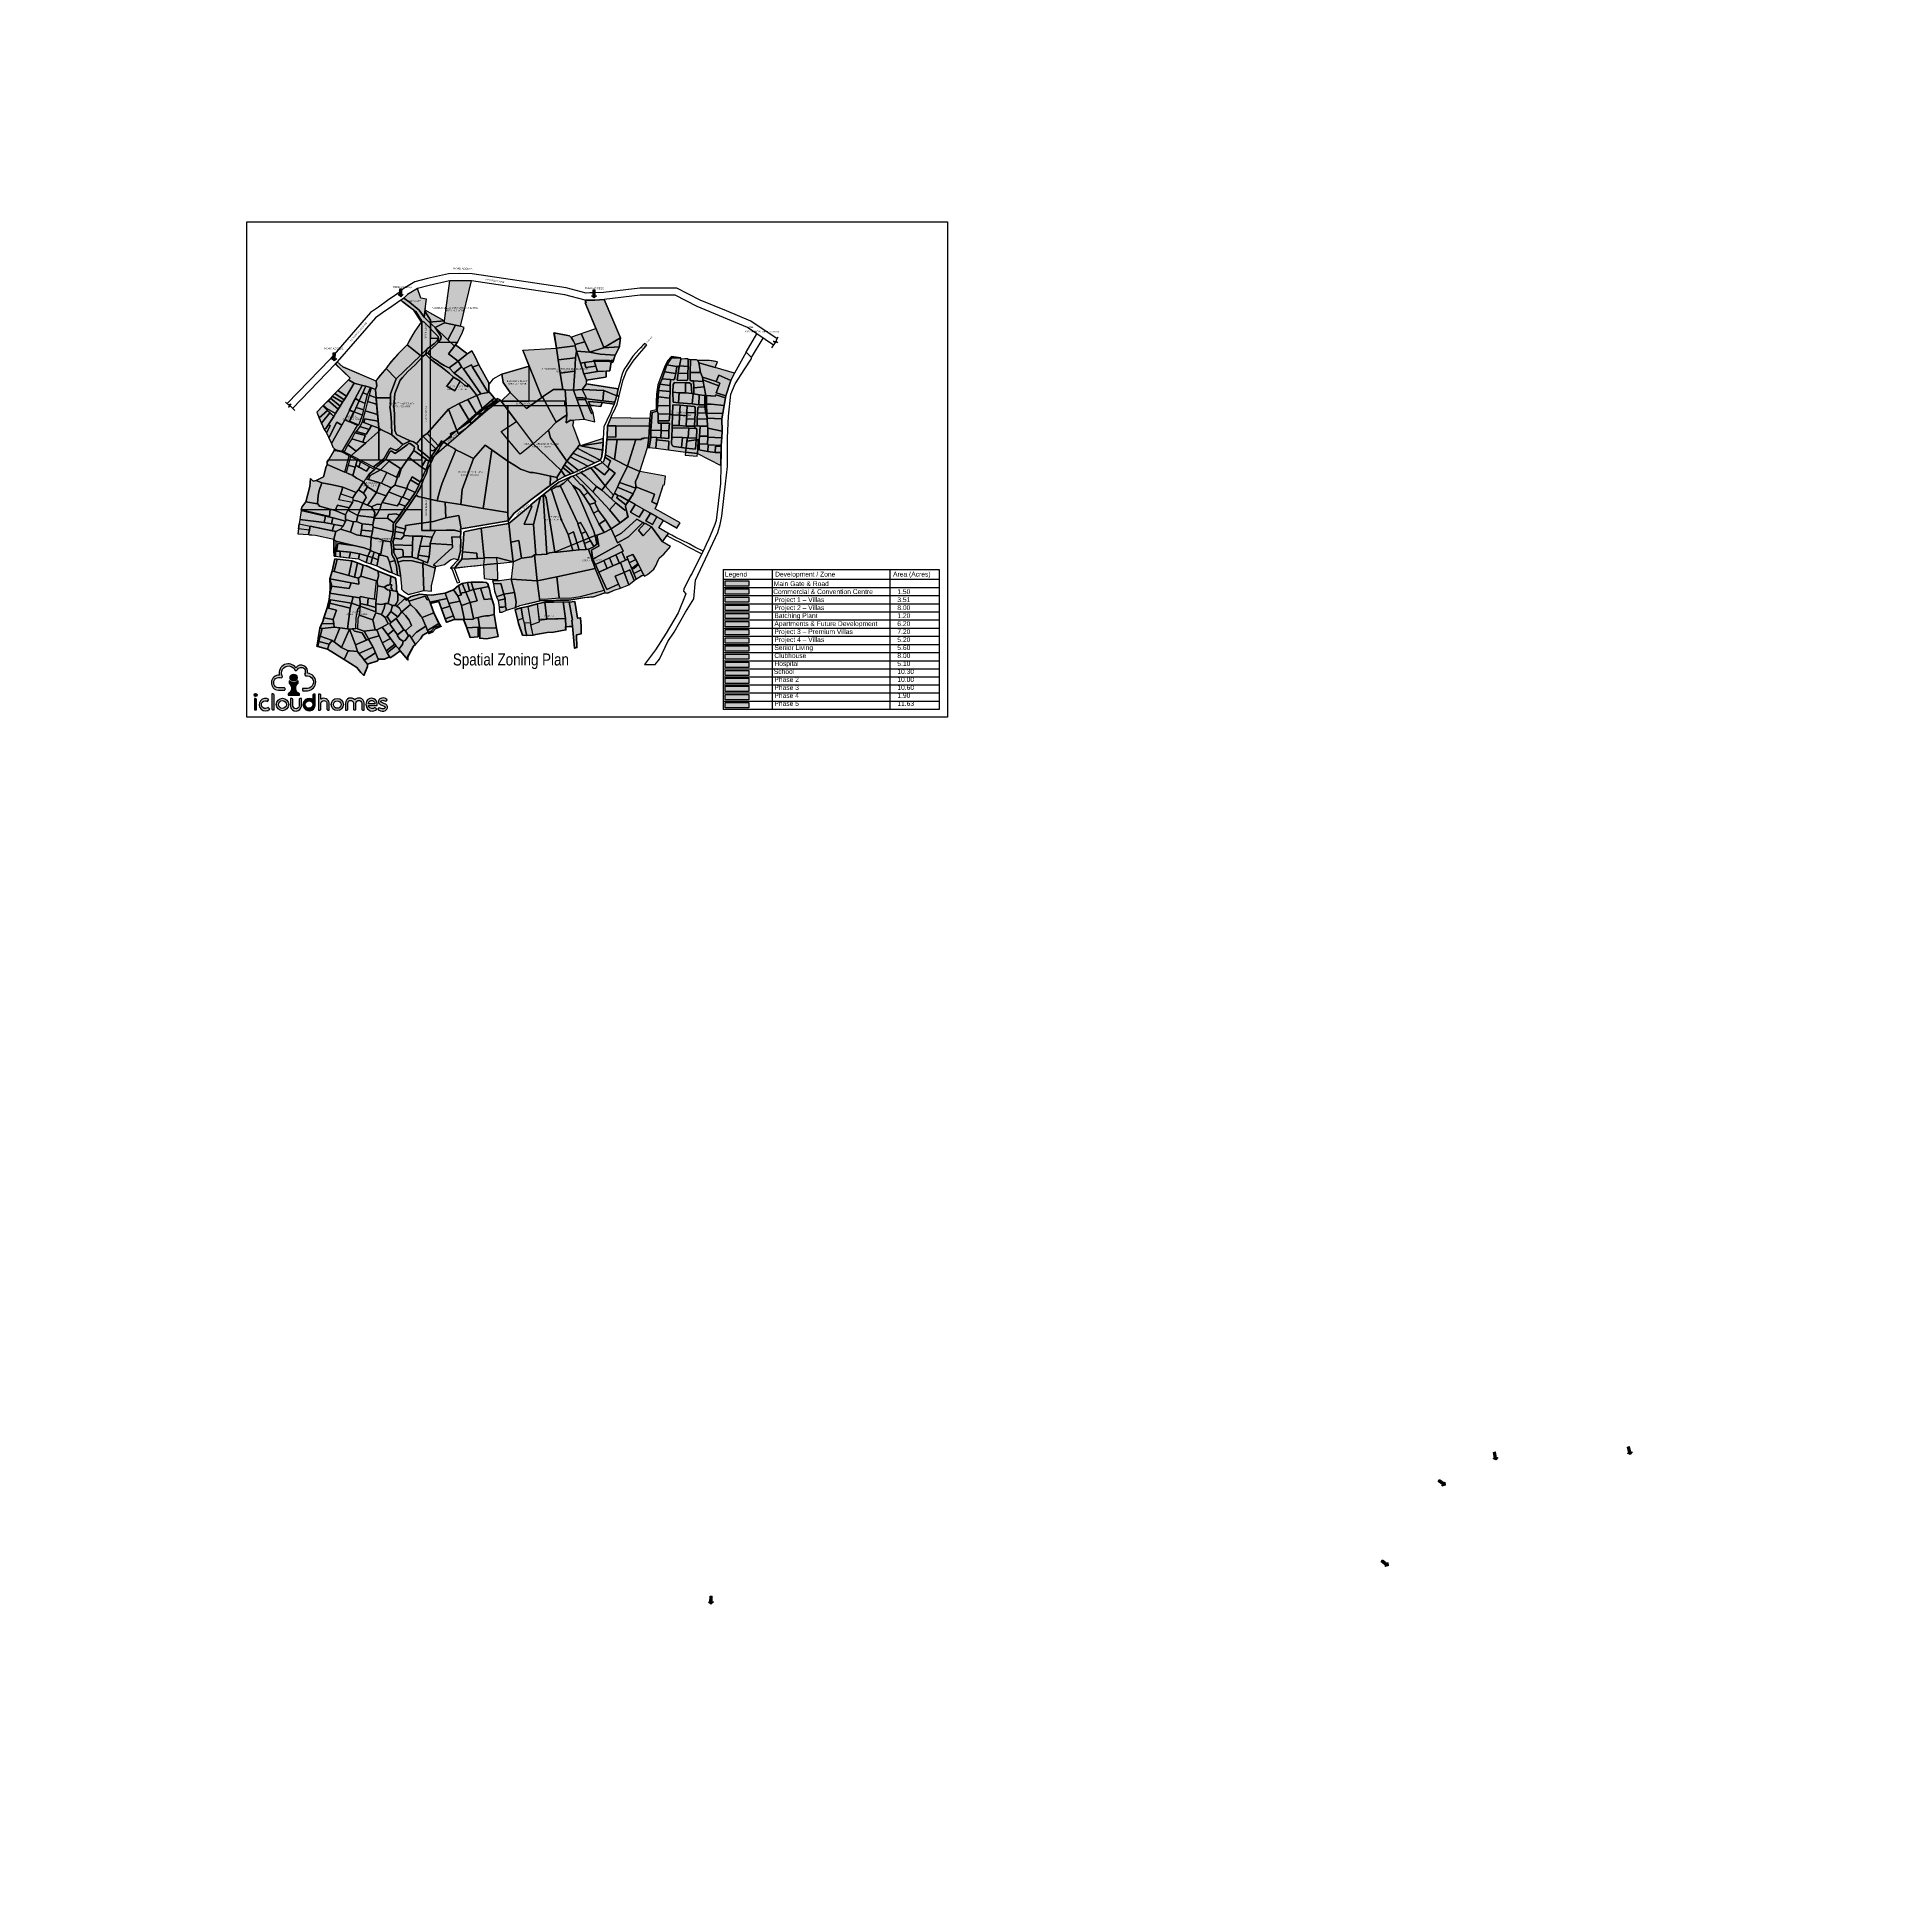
# Model space of a CAD drawing. Extents: x 24173 to 28051, y -18937 to -15111.
import ezdxf
from ezdxf.enums import TextEntityAlignment as Align

# ---------------------------------------------------------------- set-up
doc = ezdxf.new("R2010")
doc.units = 0
doc.header["$MEASUREMENT"] = 0
doc.linetypes.add('1', pattern=[0])
doc.layers.get('0').update_dxf_attribs({"linetype": '1'})
for name, color, linetype in [('Layer1', 7, 'Continuous'), ('PLOT DIV', 30, 'Continuous'), ('PLOTS', 10, 'Continuous'), ('ROAD', 5, 'Continuous'), ('S-DIM', 7, '1'), ('SITE NEW', 10, '1'), ('TREE', 3, 'Continuous')]:
    doc.layers.add(name, color=color, linetype=linetype)
for name, color, linetype, lineweight in [('north', 7, 'Continuous', 20), ('walls', 7, 'Continuous', 30), ('window & door', 150, 'Continuous', 13)]:
    doc.layers.add(name, color=color, linetype=linetype, lineweight=lineweight)
doc.styles.add('dim2007', font='times.ttf', dxfattribs={"width": 0.8})
doc.styles.add('Style-1', font='arial.ttf')
doc.styles.add('TIMES', font='times.ttf', dxfattribs={"height": 1})

# ---------------------------------------------------------------- blocks, each defined once
blk = doc.blocks.new('A$Cf6e2b8a1')
at = {"layer": 'Layer1', "transparency": 33554534}
h = blk.add_hatch(color=1, dxfattribs=at)
h.dxf.hatch_style = 1
h.paths.add_polyline_path([(35, 59), (49, 59), (24, 79), (0, 58), (14, 59), (14, 0), (35, 0)])
at = {"layer": 'Layer1'}
for points in [[(0, 58), (24, 79), (49, 59), (35, 59), (35, 0), (14, 0)], [(14, 59), (0, 58)], [(14, 59), (14, 0)]]:
    blk.add_lwpolyline(points, dxfattribs=at)
blk = doc.blocks.new('A$C3bc4975e')
at = {"layer": 'Layer1', "color": 252, "true_color": 0x939598}
for p, q in [((-24973, 13491), (-29013, 15645)), ((1501, 10582), (6712, 12466)), ((-8461, 7678), (-1459, 8177)), ((-12752, 2562), (-7038, 4321)), ((-47455, -13606), (-47547, -14028)), ((22315, -30496), (22619, -30030)), ((-15781, -35872), (-15863, -37311)), ((-12968, -36948), (-13173, -35693))]:
    blk.add_line(p, q, dxfattribs=at)
at = {"layer": 'Layer1', "color": 252, "lineweight": 140, "true_color": 0x939598}
blk.add_lwpolyline([(-9069, -46531), (-7836, -46133), (-6463, -45837), (-4470, -45204), (-2887, -44852), (-1141, -44852), (931, -44730), (2178, -44759), (3305, -44599), (3960, -48106), (4574, -47969), (4748, -49726), (4787, -51304), (3844, -51540), (3956, -54230), (3412, -54336), (2971, -49798), (1532, -49961), (1581, -50561), (-1005, -51067), (-2320, -51150), (-4686, -51617), (-5263, -51789), (-6552, -51858), (-7449, -51858), (-8360, -49421), (-8504, -48793), (-9069, -46531)], dxfattribs=at)
at = {"layer": 'PLOTS', "color": 252, "true_color": 0x939598}
for p, q in [((11918, 10574), (11706, 8974)), ((-52484, -31643), (-52158, -29872))]:
    blk.add_line(p, q, dxfattribs=at)
for points in [[(-28779, 17944), (-29907, 18126), (-30643, 20114), (-32714, 18834), (-33512, 18077), (-32280, 17280), (-30266, 15627), (-29200, 14142), (-28850, 16956)], [(-29200, 14142), (-30266, 15627), (-32280, 17280), (-33512, 18077), (-34104, 17649), (-32744, 16640), (-30917, 15349), (-29672, 13305), (-29148, 13136), (-26148, 10199), (-26082, 9747), (-26278, 9414), (-26897, 8721), (-28397, 7575), (-28744, 6439), (-28213, 6774), (-27955, 7253), (-26647, 8434), (-26126, 8962), (-25581, 9684), (-25520, 10187), (-26110, 11047), (-26813, 12047), (-28085, 13119)], [(-26993, 14568), (-29013, 15645), (-29200, 14142), (-28085, 13119), (-24973, 13491)], [(8359, 18515), (6426, 18381), (4384, 18302), (4558, 17850), (4367, 17781), (8360, 8729), (8360, 8449), (11918, 10574)], [(-29148, 13136), (-29672, 13305), (-31071, 11194), (-32160, 9325), (-32641, 8350), (-29788, 6154), (-28853, 7119), (-28397, 7575), (-26897, 8721), (-26278, 9414), (-26082, 9747), (-26148, 10199)], [(-22756, 8246), (-24132, 9535), (-26813, 12047), (-26110, 11047), (-25520, 10187), (-25581, 9684), (-26126, 8962), (-26647, 8434), (-27955, 7253), (-28213, 6774), (-28020, 6387), (-27532, 5961), (-27140, 5618), (-26310, 5095), (-25654, 4634), (-24851, 4146), (-24114, 3832), (-23794, 3696), (-21934, 5134), (-23965, 6643)], [(-24883, 13072), (-24973, 13491), (-28085, 13119), (-26813, 12047)], [(-22615, 12628), (-24883, 13072), (-26813, 12047), (-24132, 9535)], [(-21202, 11000), (-20770, 12162), (-21573, 12423), (-22615, 12628), (-24132, 9535), (-22756, 8246), (-22093, 9101)], [(-34456, 6432), (-35927, 4757), (-36753, 3570), (-36928, 3318), (-34779, 1195), (-29788, 6154), (-32641, 8350)], [(-22537, 8529), (-22756, 8246), (-23965, 6643), (-21934, 5134), (-20112, 6645), (-20223, 6801)], [(2121, 9704), (1680, 10418), (1238, 10822), (-2012, 11387), (-1459, 8177), (2463, 8774), (2463, 9010)], [(2752, 7681), (2463, 8774), (-1459, 8177), (-1044, 5767), (2545, 6245)], [(4445, 9621), (2463, 9010), (2463, 8774), (2752, 7681), (5450, 7465)], [(11706, 8688), (11706, 8688), (11706, 8688), (8360, 8449), (5450, 7465), (7726, 7128), (10829, 6979)], [(11918, 10574), (8360, 8449), (11706, 8688), (11706, 8974)], [(14639, 5757), (15930, 7410), (16889, 8510), (17404, 9223), (16916, 9531), (16047, 8540), (15832, 8304), (14555, 6799), (13372, 4972), (13143, 4608), (12825, 4220), (12423, 3237), (12140, 2082), (12114, 1977), (11613, -67), (11311, -1504), (11847, -1504), (11855, -1469), (12633, 1858), (13267, 3651)], [(-45981, 3476), (-47175, 4500), (-47536, 4084), (-44404, 1180), (-44767, 797), (-43507, 160), (-41717, -316), (-41124, -454), (-40141, -683), (-39046, -1098), (-38784, -327), (-38949, 657)], [(-45981, 3476), (-47175, 4500), (-47536, 4084), (-44404, 1180), (-44767, 797), (-43507, 160), (-41717, -316), (-41124, -454), (-40141, -683), (-39046, -1098), (-38784, -327), (-38949, 657)], [(-35197, -4578), (-35038, -1889), (-33973, 948), (-33496, 1486), (-32384, 2741), (-30974, 4143), (-29319, 5980), (-28744, 6439), (-28397, 7575), (-28853, 7119), (-29788, 6154), (-34779, 1195), (-35896, -1937), (-35896, -2792), (-35896, -3950), (-35896, -4346), (-35974, -4695), (-35843, -5417), (-35685, -6880), (-35571, -8043), (-35491, -10501), (-33168, -12475), (-31644, -11673), (-33619, -10798), (-34537, -10391), (-34905, -9593), (-35011, -7343), (-35036, -6108)], [(-17913, -1946), (-18497, -1185), (-19672, 196), (-19719, 237), (-19940, -136), (-20539, 197), (-21453, 927), (-22509, -1074), (-24175, -137), (-22855, 1769), (-23737, 2577), (-24813, 3430), (-25414, 3890), (-26859, 4810), (-27750, 5469), (-28402, 6143), (-28744, 6439), (-29319, 5980), (-30974, 4143), (-32384, 2741), (-33496, 1486), (-33973, 948), (-35038, -1889), (-35197, -4578), (-35036, -6108), (-35011, -7343), (-34905, -9593), (-34537, -10391), (-33619, -10798), (-31644, -11673), (-30965, -11886), (-30291, -12307), (-28914, -10670), (-28026, -10055), (-23737, -4931), (-21574, -3744), (-19724, -2851)], [(-28020, 6387), (-28213, 6774), (-28744, 6439), (-28402, 6143), (-27750, 5469), (-26859, 4810), (-25414, 3890), (-24813, 3430), (-23737, 2577), (-22855, 1769), (-21453, 927), (-20539, 197), (-19940, -136), (-19719, 237), (-20317, 760), (-20946, 1310), (-22706, 2607), (-23794, 3696), (-24114, 3832), (-24851, 4146), (-25654, 4634), (-26310, 5095), (-27140, 5618), (-27532, 5961)], [(-21189, 3978), (-21934, 5134), (-23794, 3696), (-22706, 2607)], [(-20797, 3551), (-21189, 3978), (-22706, 2607), (-20946, 1310), (-20317, 760), (-19672, 196), (-18497, -1185), (-17913, -1946), (-17040, -1601)], [(-18363, 6081), (-19083, 7314), (-20112, 6645), (-21934, 5134), (-21189, 3978), (-20797, 3551), (-19150, 4407), (-18915, 3948), (-17582, 4463)], [(-18915, 3948), (-19150, 4407), (-20797, 3551), (-17040, -1601), (-15516, -1333)], [(-17582, 4463), (-18915, 3948), (-15516, -1333), (-15414, -1125), (-15414, -171), (-15414, 704)], [(2545, 6245), (-1044, 5767), (-565, 2992), (2466, 3479)], [(4364, 2980), (3660, 5142), (2752, 7681), (2545, 6245), (2466, 3479), (2262, -490), (4098, -298), (4932, 876), (4932, 1604)], [(10829, 6979), (7726, 7128), (5450, 7465), (2752, 7681), (3660, 5142), (4468, 5284), (6443, 5632), (6393, 5825), (9652, 5825), (10055, 5681), (10135, 5891), (10470, 5795)], [(6831, 4578), (4773, 4269), (4468, 5284), (3660, 5142), (4364, 2980), (7239, 3467)], [(6443, 5632), (4468, 5284), (4773, 4269), (6831, 4578)], [(10135, 5891), (10055, 5681), (9652, 5825), (6393, 5825), (6443, 5632), (9641, 5632), (10032, 5518), (10361, 5422), (10470, 5795)], [(10032, 5518), (9641, 5632), (6443, 5632), (7239, 3467), (9777, 3663)], [(19827, -4576), (19876, -3388), (19954, -1544), (20008, -259), (20293, 1046), (20706, 2162), (21197, 3648), (21682, 5116), (22638, 6627), (24566, 6656), (23977, 6720), (22614, 6867), (21807, 5972), (21267, 4836), (19886, 956), (19599, -1087), (19599, -2498), (19599, -2562), (19604, -4312), (18419, -4570), (18333, -6117), (18283, -7730), (18202, -10210), (17959, -12165), (18286, -12191), (18564, -10661), (18564, -9995), (18564, -8545), (18754, -4903)], [(23784, 4841), (21682, 5116), (21197, 3648), (23535, 3388)], [(24566, 6326), (24566, 6656), (22638, 6627), (21682, 5116), (23784, 4841), (24253, 4841), (24337, 4976)], [(26085, 4882), (24337, 4976), (24253, 4841), (24077, 3454), (26085, 3395)], [(26085, 6364), (26011, 6430), (25501, 6430), (24573, 6364), (24337, 4976), (26085, 4882)], [(28309, 5698), (28128, 6162), (27850, 6265), (26614, 6265), (26563, 3612), (28704, 3649)], [(32210, 5972), (31545, 6052), (31122, 6109), (30531, 6189), (29391, 6162), (28128, 6162), (28309, 5698), (31760, 4750)], [(31760, 4750), (28309, 5698), (28704, 3649), (29177, 2700), (32021, 1819), (32553, 3140), (35103, 2113), (35829, 3633)], [(-44394, -5568), (-44502, -5526), (-43298, -3028), (-43296, -3028), (-41835, -285), (-43507, 160), (-45097, -2613), (-45566, -3342), (-45898, -3901), (-46385, -4722), (-46758, -5350), (-47318, -6294), (-47677, -6899), (-48751, -8564), (-48367, -8889), (-49136, -10357), (-48624, -11384), (-46988, -8092), (-45947, -8650), (-45357, -7570)], [(-43507, 160), (-44767, 797), (-46926, -1485), (-45097, -2613)], [(-36928, 3318), (-37089, 3123), (-38118, 1878), (-38835, 1010), (-38949, 657), (-38784, -327), (-39046, -1098), (-38907, -2863), (-37144, -2818), (-35896, -2792), (-35896, -1937), (-34779, 1195)], [(-34779, 1195), (-36928, 3318), (-37089, 3123), (-38118, 1878), (-38835, 1010), (-38949, 657), (-38784, -327), (-39046, -1098), (-38907, -2863), (-37144, -2818), (-35896, -2792), (-35896, -1937)], [(-21453, 927), (-22855, 1769), (-24175, -137), (-22509, -1074)], [(-12406, 867), (-12752, 2562), (-12919, 2466), (-14633, 1479), (-15027, 944), (-15414, 421), (-15414, -171), (-15414, -1125), (-13939, -2778), (-13657, -2561), (-13153, -2754), (-12965, -2919), (-12777, -3054), (-10918, -1222)], [(2466, 3479), (-565, 2992), (24, -425), (522, -440), (2262, -490)], [(11613, -67), (4932, 876), (4098, -298), (8572, -471), (11311, -1504)], [(9039, 3606), (7239, 3467), (4364, 2980), (4932, 1604), (8890, 2304), (8890, 2304), (9045, 2432), (9045, 2432)], [(22440, 803), (20293, 1046), (20008, -259), (22440, -427)], [(22493, 2060), (20706, 2162), (20293, 1046), (22440, 803)], [(23535, 3388), (21197, 3648), (20706, 2162), (22493, 2060), (23052, 2060), (23352, 2226), (23406, 2508)], [(25630, 1456), (23314, 1504), (23025, 1077), (23020, -545), (24348, -694), (25683, -661)], [(26085, 3395), (24077, 3454), (23849, 1970), (25817, 1946), (26013, 2072), (26085, 2321)], [(26835, 1212), (26428, 1456), (25630, 1456), (25683, -661), (26975, -790)], [(28704, 3649), (26563, 3612), (26563, 1975), (26780, 1870), (27265, 1870), (29307, 1777), (29250, 2106), (29177, 2700)], [(29307, 1777), (27265, 1870), (27350, 440), (29508, 688)], [(29508, 688), (27350, 440), (27410, -843), (28509, -1014), (29686, -1113), (29930, -1122)], [(32021, 1819), (29177, 2700), (29250, 2106), (32608, 961), (32765, 1487)], [(32608, 961), (29250, 2106), (29307, 1777), (29508, 688), (29930, -1122), (31893, -1196), (32021, -952), (34008, -1534), (34122, -1096), (32056, -508)], [(35103, 2113), (32553, 3140), (32021, 1819), (32765, 1487), (32608, 961), (32056, -508), (34122, -1096)], [(-48874, -3544), (-49836, -4561), (-49150, -5260), (-47318, -6294), (-46758, -5350)], [(-48416, -3060), (-48874, -3544), (-46758, -5350), (-46385, -4722)], [(-48059, -2683), (-48416, -3060), (-46385, -4722), (-45898, -3901)], [(-47504, -2096), (-48059, -2683), (-45898, -3901), (-45566, -3342)], [(-46926, -1485), (-47504, -2096), (-45566, -3342), (-45097, -2613)], [(-42440, -3504), (-43192, -3086), (-44340, -5457), (-43434, -5810)], [(-41124, -454), (-41717, -316), (-41835, -285), (-43296, -3028), (-42440, -3504)], [(-41145, -4082), (-42440, -3504), (-43049, -4917), (-41451, -5396)], [(-40696, -2153), (-41724, -1846), (-42440, -3504), (-41145, -4082)], [(-40141, -683), (-41124, -454), (-41724, -1846), (-40696, -2153)], [(-38766, -4129), (-40720, -3625), (-41166, -5611), (-38523, -6323)], [(-38907, -2863), (-40369, -2333), (-40720, -3625), (-38766, -4129)], [(-39046, -1098), (-39941, -759), (-40369, -2333), (-38907, -2863)], [(-35974, -4695), (-35896, -4346), (-35896, -3950), (-35896, -2792), (-37144, -2818), (-38907, -2863), (-38213, -9128), (-37825, -9459), (-35491, -10501), (-35571, -8043), (-35685, -6880), (-35843, -5417)], [(-9519, -7269), (-12777, -3054), (-12965, -2919), (-13034, -2858), (-16445, -5557), (-17477, -6374), (-18987, -7800), (-20103, -9006), (-21588, -10020), (-21916, -9376), (-23217, -9978), (-23127, -10601), (-24177, -11442), (-24725, -11752), (-23520, -12501), (-22394, -13150), (-22043, -13375), (-20579, -14073), (-19462, -14607), (-18369, -15128), (-15946, -12289), (-14526, -13255), (-11145, -15555), (-9581, -16509), (-8503, -17166), (-6448, -17821), (-5855, -17821), (-5119, -17967), (-4745, -18041), (-2500, -18487), (-2143, -18557), (-906, -18803), (-22, -17349), (-5963, -11845), (-8627, -14084), (-12689, -9371)], [(-12777, -3054), (-12965, -2919), (-13034, -2858), (-16445, -5557), (-17477, -6374), (-18987, -7800), (-20103, -9006), (-21588, -10020), (-21916, -9376), (-23217, -9978), (-23127, -10601), (-24177, -11442), (-24725, -11752), (-23520, -12501), (-22394, -13150), (-22043, -13375), (-20579, -14073), (-19462, -14607), (-18369, -15128), (-15946, -12289), (-14526, -13255), (-11145, -15555), (-9581, -16509), (-8503, -17166), (-6448, -17821), (-5855, -17821), (-5119, -17967), (-4745, -18041), (-2500, -18487), (-2236, -18539), (-2143, -18557), (-906, -18803), (-22, -17349), (-5963, -11845), (-8627, -14084), (-12689, -9371), (-9519, -7269)], [(-21574, -3744), (-23737, -4931), (-21916, -9376), (-19253, -7463)], [(-19724, -2851), (-21574, -3744), (-19253, -7463), (-17795, -5957)], [(-17913, -1946), (-19724, -2851), (-17795, -5957), (-16613, -4924)], [(-16445, -5557), (-13034, -2858), (-13153, -2754), (-13657, -2561), (-13764, -3138), (-15474, -4325), (-16456, -5541), (-17795, -5957), (-19253, -7463), (-18987, -7800), (-17477, -6374)], [(-13939, -2778), (-15414, -1125), (-15516, -1333), (-17040, -1601), (-17913, -1946), (-16613, -4924), (-14029, -2988)], [(-15474, -4325), (-13764, -3138), (-13657, -2561), (-13939, -2778), (-14029, -2988), (-16613, -4924), (-17795, -5957), (-16456, -5541)], [(-10918, -1222), (-12777, -3054), (-9519, -7269), (-5963, -11845), (-2791, -8971), (-1210, -7223), (-4172, -2041), (-4303, -2133), (-7504, -4470)], [(522, -440), (24, -425), (-1876, -425), (-4172, -2041), (-1210, -7223), (975, -5665)], [(2262, -490), (522, -440), (975, -5665), (881, -7331), (1766, -6788), (4591, -6531)], [(4098, -298), (2262, -490), (2880, -2093), (4344, -2063), (5074, -2281)], [(5074, -2281), (4344, -2063), (2880, -2093), (3060, -2559), (3381, -2524), (4109, -2446), (4812, -2446), (6099, -5306), (6457, -5144), (5732, -3472), (5451, -2823), (8306, -2963), (10799, -3299), (10974, -2872), (8404, -2609)], [(4812, -2446), (4109, -2446), (3381, -2524), (3060, -2559), (4591, -6531), (6826, -7037), (6457, -5144), (6099, -5306)], [(8572, -1098), (8572, -471), (4098, -298), (5074, -2281), (8404, -2609)], [(8306, -2963), (5451, -2823), (5732, -3472), (8062, -3790)], [(9467, -7803), (10160, -6131), (10166, -6117), (10591, -5091), (10624, -5012), (10925, -4506), (11104, -4065), (11441, -3236), (11847, -1504), (11311, -1504), (10974, -2872), (10799, -3299), (10431, -4195), (10063, -5093), (9936, -5379), (8748, -8058), (8669, -10454), (8640, -11345), (8588, -12917), (8370, -14554), (8101, -14988), (8613, -15508), (8852, -15228), (9065, -14376), (9180, -13913), (9427, -10657), (9467, -10126)], [(11311, -1504), (8572, -471), (8572, -1098), (8404, -2609), (10974, -2872)], [(22440, -3388), (19876, -3388), (19827, -4576), (20047, -5076), (20047, -5120), (22440, -5120)], [(22440, -1777), (19954, -1544), (19876, -3388), (22440, -3388)], [(22440, -427), (20008, -259), (19954, -1544), (22440, -1777)], [(24348, -694), (23020, -545), (23088, -2631), (24259, -2737)], [(24611, -3256), (24581, -3253), (23031, -3188), (23031, -5259), (24486, -5355)], [(27267, -826), (26975, -790), (25683, -661), (24348, -694), (24259, -2737), (27119, -2918)], [(25993, -4706), (26084, -3364), (24611, -3256), (24486, -5355), (25993, -5455), (25993, -5415)], [(27743, -3645), (27577, -3425), (26084, -3364), (25993, -4706), (27743, -4775)], [(28509, -1014), (27410, -843), (27267, -826), (27119, -2918), (28465, -3066)], [(29768, -3552), (28461, -3517), (28333, -3558), (28261, -3673), (28210, -4808), (29965, -4759)], [(29686, -1113), (28509, -1014), (28465, -3066), (29752, -3066)], [(30079, -1127), (29930, -1122), (29686, -1113), (29752, -3066), (29768, -3552), (29965, -4759), (30249, -5815), (30307, -5764), (30195, -4875), (30083, -2896), (30079, -2831)], [(34008, -1534), (32021, -952), (31893, -1196), (30079, -1127), (30079, -2831), (30083, -2896), (31085, -2896), (33773, -3121)], [(33773, -3121), (31085, -2896), (30083, -2896), (30195, -4875), (33510, -4768)], [(-48971, -5689), (-49996, -4730), (-51242, -6046), (-50711, -7228)], [(-48511, -6118), (-48971, -5689), (-50711, -7228), (-50210, -8342)], [(-47677, -6899), (-48511, -6118), (-50210, -8342), (-49614, -9668), (-49317, -9443)], [(-49150, -5260), (-49836, -4561), (-49996, -4730), (-47677, -6899), (-47318, -6294)], [(-42668, -8710), (-45357, -7570), (-45947, -8650), (-48059, -12518), (-47741, -13299), (-47455, -13606), (-47195, -13750), (-46051, -14006), (-45715, -14043)], [(-43574, -5888), (-44394, -5568), (-45357, -7570), (-44463, -7949)], [(-41707, -6483), (-43434, -5810), (-44285, -7781), (-44087, -7859), (-42385, -8528)], [(-41451, -5396), (-43049, -4917), (-43434, -5810), (-41707, -6483), (-41694, -6444)], [(-38523, -6323), (-41166, -5611), (-41736, -7916), (-41384, -8037), (-41178, -7264), (-38373, -7679)], [(-38373, -7679), (-41178, -7264), (-41384, -8037), (-38213, -9128)], [(-23217, -9978), (-21916, -9376), (-23737, -4931), (-28026, -10055), (-28080, -10093), (-25718, -12597), (-25195, -11768), (-25195, -11570), (-24725, -11752), (-24177, -11442), (-23127, -10601)], [(-18987, -7800), (-19253, -7463), (-21916, -9376), (-21588, -10020), (-20103, -9006)], [(3680, -11943), (3874, -11868), (2283, -7802), (2436, -7065), (1766, -6788), (881, -7331), (975, -5665), (-1210, -7223), (-2772, -8950), (-2331, -10564), (1141, -15356), (1801, -14441), (2378, -13642), (3221, -12584)], [(18283, -7730), (11236, -7783), (11313, -10126), (9467, -10126), (9427, -10657), (11600, -10657), (15422, -10578), (16638, -10578), (16638, -10348), (17099, -10312), (17199, -10210), (18202, -10210)], [(18333, -6117), (14353, -6117), (10166, -6117), (10160, -6131), (9467, -7803), (11236, -7783), (18283, -7730)], [(20690, -7047), (20047, -7047), (20047, -6586), (20047, -5120), (20047, -5076), (19827, -4576), (18754, -4903), (18564, -8545), (20690, -8619), (20690, -8545)], [(23402, -11877), (23160, -11746), (23017, -11476), (22960, -11188), (22960, -9925), (23017, -8025), (23003, -7500), (23032, -5259), (22440, -5120), (22380, -6520), (20047, -6586), (20047, -7047), (20690, -7047), (22424, -7047), (22339, -8661), (22339, -10264), (20690, -10120), (19840, -10064), (19778, -10588), (22345, -10765), (22339, -12623), (25884, -13048), (25987, -12189), (25012, -12072)], [(22440, -5120), (20047, -5120), (20047, -6586), (22380, -6520)], [(22424, -7047), (20690, -7047), (20690, -8545), (20690, -8619), (22339, -8661)], [(24489, -5355), (24486, -5355), (23032, -5259), (23003, -7500), (24489, -7500)], [(27672, -7563), (25902, -7563), (24489, -7500), (23003, -7500), (23017, -8025), (26486, -8025), (27803, -8025)], [(25993, -6084), (25993, -5455), (24489, -5355), (24489, -7500), (25902, -7563)], [(27715, -6116), (25993, -6084), (25902, -7563), (27672, -7563)], [(27743, -4775), (25993, -4706), (25993, -5415), (25993, -6084), (27715, -6116)], [(33301, -12973), (32102, -12973), (32098, -12973), (30545, -12825), (28994, -12564), (28716, -12421), (28716, -11244), (28710, -10409), (28710, -9648), (28838, -7540), (28468, -7507), (28264, -7489), (27672, -7563), (27803, -8025), (28062, -8066), (28191, -8215), (28113, -10036), (28090, -10371), (28088, -10414), (28478, -10414), (28478, -12298), (28417, -13276), (33301, -15673)], [(29965, -4759), (28210, -4808), (28210, -6037), (30249, -6044), (30249, -5815)], [(30249, -6044), (28210, -6037), (28210, -7266), (28264, -7489), (28468, -7507), (28838, -7540), (30406, -7540)], [(30426, -7903), (30406, -7540), (28838, -7540), (28710, -9648), (30517, -9608)], [(33510, -4768), (30195, -4875), (30307, -5764), (30249, -5815), (33372, -5944)], [(33372, -5944), (30249, -5815), (30249, -6044), (30406, -7540), (30426, -7903), (33430, -8512)], [(-48367, -8889), (-48751, -8564), (-49317, -9443), (-49614, -9668), (-49136, -10357)], [(-45947, -8650), (-46988, -8092), (-48624, -11384), (-48059, -12518)], [(-40903, -12288), (-41540, -12114), (-43823, -11492), (-44628, -12762), (-42840, -14069)], [(-41112, -10984), (-40983, -10760), (-43210, -10199), (-43823, -11492), (-41540, -12114)], [(-35972, -13593), (-35646, -13280), (-34711, -13702), (-34444, -13702), (-34022, -13409), (-33168, -12475), (-35491, -10501), (-37825, -9459), (-40903, -12288), (-42840, -14069), (-43814, -14964), (-39192, -17281), (-37039, -15546)], [(-37825, -9459), (-38213, -9128), (-39737, -8604), (-40232, -9461), (-40825, -10487), (-42951, -9921), (-43210, -10199), (-40983, -10760), (-41112, -10984), (-41540, -12114), (-40903, -12288)], [(-40232, -9461), (-42217, -8885), (-42951, -9921), (-40825, -10487)], [(-39737, -8604), (-41736, -7916), (-41781, -8098), (-42217, -8885), (-40232, -9461)], [(-30424, -23387), (-30149, -23034), (-29843, -22299), (-29383, -21489), (-29045, -20620), (-28693, -19715), (-28367, -19040), (-28118, -18360), (-27817, -17374), (-27447, -16612), (-27201, -16106), (-26905, -15495), (-26553, -14769), (-26195, -14334), (-25894, -13844), (-25606, -13384), (-25299, -12671), (-24679, -11780), (-24725, -11752), (-25195, -11570), (-25195, -11768), (-25718, -12597), (-26062, -13142), (-26202, -13364), (-26674, -14113), (-27438, -15324), (-27679, -15914), (-27746, -16077), (-28075, -17216), (-28271, -17669), (-28575, -18375), (-29280, -20009), (-29381, -20238), (-29659, -20868), (-29669, -20892), (-30250, -22212), (-30407, -22456), (-30675, -22870), (-31450, -24069), (-31504, -24152), (-32348, -25361), (-32568, -25676), (-33601, -27279), (-33603, -27278), (-34125, -27984), (-34764, -28848), (-34877, -29245), (-34831, -30750), (-34986, -31490), (-35148, -32261), (-35266, -32821), (-35185, -33485), (-35117, -34050), (-35050, -34602), (-35050, -35057), (-35020, -35376), (-34822, -35885), (-34479, -36439), (-34371, -36748), (-34301, -36948), (-34205, -37265), (-34041, -37803), (-33926, -38579), (-33758, -39759), (-33118, -39994), (-33137, -39825), (-33457, -37897), (-33736, -37076), (-34006, -36281), (-34223, -35868), (-34598, -35158), (-34641, -34563), (-34656, -34367), (-34667, -34215), (-34711, -33616), (-34756, -33477), (-34799, -33349), (-34799, -32587), (-34622, -32211), (-34603, -32078), (-34531, -31576), (-34402, -30677), (-34402, -29619), (-34402, -29196), (-34223, -28936), (-33939, -28523), (-33464, -27834), (-32695, -26718), (-31683, -25234)], [(-28944, -10706), (-30291, -12307), (-29952, -12663), (-29952, -13412), (-28860, -14133), (-27438, -15324), (-26674, -14113), (-26202, -13364)], [(-28080, -10093), (-28914, -10670), (-28944, -10706), (-26202, -13364), (-26062, -13142), (-25718, -12597)], [(-2331, -10564), (-2772, -8950), (-2791, -8971), (-5963, -11845), (-22, -17349), (310, -16688), (672, -16108), (1141, -15356)], [(8669, -10454), (3972, -12119), (8640, -11345)], [(8640, -11345), (3972, -12119), (8588, -12917)], [(11588, -10657), (9427, -10657), (9180, -13913), (11121, -14845)], [(11236, -7783), (9467, -7803), (9467, -10126), (11313, -10126)], [(15462, -10578), (15422, -10578), (11588, -10657), (11121, -14845), (13849, -16155)], [(17959, -12165), (18202, -10210), (17199, -10210), (17099, -10312), (16638, -10348), (16638, -10578), (15462, -10578), (13849, -16155), (16443, -17227)], [(19778, -10588), (19840, -10064), (18564, -9995), (18564, -10661), (18286, -12191), (19668, -12302)], [(20690, -8619), (18564, -8545), (18564, -9995), (19840, -10064), (20690, -10120)], [(22345, -10765), (19778, -10588), (19668, -12302), (22339, -12623)], [(22339, -8661), (20690, -8619), (20690, -10120), (22339, -10264)], [(26486, -8025), (23017, -8025), (22960, -9925), (25179, -10000), (26233, -10036), (26416, -10036)], [(25179, -10000), (22960, -9925), (22960, -11188), (23017, -11476), (23160, -11746), (23402, -11877), (25012, -12072)], [(26151, -10736), (26233, -10036), (25179, -10000), (25012, -12072), (25987, -12189)], [(28478, -12298), (28478, -10414), (28090, -10414), (28088, -10414), (27988, -12381), (25987, -12189), (25884, -13048), (28417, -13276)], [(28088, -10414), (26151, -10736), (25987, -12189), (27988, -12381)], [(28113, -10036), (26416, -10036), (26233, -10036), (26151, -10736), (28088, -10414), (28090, -10371)], [(28191, -8215), (28062, -8066), (27803, -8025), (26486, -8025), (26416, -10036), (28113, -10036)], [(30517, -9787), (30517, -9608), (28710, -9648), (28710, -10409), (28716, -11244), (30436, -11244)], [(30605, -11374), (30436, -11244), (28716, -11244), (28716, -12421), (28994, -12564), (30545, -12825)], [(33430, -8512), (30426, -7903), (30517, -9608), (30517, -9787), (33396, -9878), (33397, -9857)], [(33396, -9878), (30517, -9787), (30436, -11244), (30605, -11374), (32102, -11453), (33314, -11518)], [(32102, -11677), (33312, -11735), (33314, -11518), (30605, -11374), (30545, -12825), (32098, -12973), (32102, -12973)], [(-44307, -15048), (-45755, -14305), (-47195, -14028), (-47547, -14028), (-48847, -16325), (-48882, -16527), (-48870, -16912), (-45147, -18447)], [(-44628, -12762), (-45342, -14234), (-43814, -14964), (-42840, -14069)], [(-42619, -15914), (-44010, -15200), (-44467, -17031), (-43005, -17415), (-42939, -17158)], [(-33812, -13775), (-32246, -12551), (-31943, -12258), (-31638, -12258), (-30753, -12881), (-30697, -13024), (-30803, -13672), (-28223, -15430), (-27679, -15914), (-27438, -15324), (-28860, -14133), (-29952, -13412), (-29952, -12663), (-30291, -12307), (-30965, -11886), (-31644, -11673), (-33168, -12475), (-34022, -13409), (-34444, -13702), (-34711, -13702), (-35646, -13280), (-35972, -13593), (-37039, -15546), (-39192, -17281), (-38753, -17501), (-38408, -17172), (-37521, -16420), (-36851, -15804), (-36622, -15594), (-35805, -14075), (-35658, -13906), (-35416, -13944), (-34880, -14303), (-34771, -14376)], [(-30803, -13672), (-30697, -13024), (-30753, -12881), (-31638, -12258), (-31943, -12258), (-32246, -12551), (-33812, -13775), (-34771, -14376), (-34880, -14303), (-35416, -13944), (-35658, -13906), (-35805, -14075), (-36622, -15594), (-35957, -16004), (-33563, -17478), (-33401, -17577), (-31841, -15163), (-31747, -15018)], [(-31405, -19820), (-31092, -19216), (-29381, -20238), (-29280, -20009), (-28575, -18375), (-28271, -17669), (-29152, -17156), (-31841, -15163), (-33401, -17577), (-33883, -19261), (-34176, -19291), (-34682, -20975), (-32175, -21653), (-31953, -20881)], [(-28223, -15430), (-30803, -13672), (-31747, -15018), (-31841, -15163), (-29152, -17156)], [(-23333, -16644), (-22043, -13375), (-22394, -13150), (-23520, -12501), (-24679, -11780), (-25299, -12671), (-25606, -13384), (-25894, -13844), (-26195, -14334), (-26553, -14769), (-26905, -15495), (-27201, -16106), (-27447, -16612), (-27817, -17374), (-28118, -18360), (-28367, -19040), (-28693, -19715), (-29045, -20620), (-29383, -21489), (-29843, -22299), (-30149, -23034), (-29774, -23264), (-25765, -24125), (-25579, -23196), (-25083, -21236), (-24809, -20384)], [(-27746, -16077), (-27679, -15914), (-28223, -15430), (-29152, -17156), (-28271, -17669), (-28075, -17216)], [(-18369, -15128), (-19462, -14607), (-20579, -14073), (-22043, -13375), (-23333, -16644), (-24809, -20384), (-25083, -21236), (-25579, -23196), (-25765, -24125), (-20794, -24805), (-20600, -21638)], [(-14526, -13255), (-15946, -12289), (-18369, -15128), (-20600, -21638), (-20794, -24805), (-16122, -25507)], [(-14526, -13255), (-15946, -12289), (-18369, -15128), (-20600, -21638), (-20794, -24805), (-16122, -25507)], [(-11145, -15555), (-14526, -13255), (-16122, -25507), (-10960, -26283)], [(-11145, -15555), (-14526, -13255), (-16122, -25507), (-10960, -26283)], [(-6300, -24703), (-6211, -24627), (-4192, -22887), (-3688, -22453), (-3551, -22335), (-2911, -21828), (-2271, -21321), (-2047, -20972), (-459, -19739), (920, -19102), (2102, -18556), (2384, -18432), (3058, -18136), (4077, -17654), (5764, -16856), (6200, -16649), (6833, -16350), (7502, -16033), (8613, -15508), (8101, -14988), (8035, -15095), (6969, -15607), (5568, -16280), (3612, -17220), (2622, -17741), (2036, -17989), (821, -18505), (-763, -19329), (-2236, -20471), (-2931, -21010), (-5928, -23335), (-9652, -26415), (-10895, -28040), (-10753, -28540)], [(1141, -15356), (672, -16108), (2622, -17741), (3612, -17220)], [(5568, -16280), (1801, -14441), (1141, -15356), (3612, -17220)], [(2378, -13642), (1801, -14441), (5568, -16280), (6969, -15607)], [(3221, -12584), (2378, -13642), (6969, -15607), (8035, -15095), (8101, -14988)], [(8588, -12917), (3972, -12119), (3874, -11868), (3680, -11943), (3221, -12584), (8101, -14988), (8370, -14554)], [(8613, -15508), (7502, -16033), (6833, -16350), (9059, -18027), (10082, -16784), (9732, -16523)], [(8613, -15508), (7502, -16033), (6833, -16350), (9059, -18027), (10082, -16784), (9732, -16523)], [(10252, -15138), (9065, -14376), (8852, -15228), (8613, -15508), (9732, -16523)], [(10252, -15138), (9065, -14376), (8852, -15228), (8613, -15508), (9732, -16523)], [(10252, -15138), (9065, -14376), (8852, -15228), (8613, -15508), (9732, -16523)], [(9180, -13913), (9065, -14376), (10252, -15138), (9732, -16523), (11251, -17653), (9221, -20347), (11000, -22281), (11226, -21875), (11827, -20552), (12251, -19617), (13849, -16155)], [(13849, -16155), (11121, -14845), (9180, -13913), (9065, -14376), (10252, -15138), (9732, -16523), (10082, -16784), (11251, -17653), (9221, -20347), (11000, -22281), (11226, -21875), (11827, -20552), (12251, -19617)], [(28417, -13276), (25884, -13048), (25828, -13632), (28316, -13818)], [(33312, -11735), (32102, -11677), (32102, -12973), (33301, -12973)], [(-41200, -20446), (-42674, -19649), (-42946, -19473), (-43450, -19146), (-44475, -18724), (-45147, -18447), (-48870, -16912), (-49124, -17536), (-49220, -17924), (-49576, -19492), (-51085, -20317), (-49948, -20770), (-47690, -21168), (-45531, -21616), (-42732, -22652), (-42236, -22076)], [(-43005, -17415), (-44467, -17031), (-44851, -18568), (-44475, -18724), (-43450, -19146)], [(-38950, -17797), (-40046, -17235), (-40671, -18172), (-42896, -16993), (-42939, -17158), (-43450, -19146), (-42946, -19473), (-42674, -19649), (-41200, -20446), (-40661, -19764), (-39974, -18738)], [(-41953, -16256), (-42567, -15941), (-42619, -15914), (-42896, -16993), (-42224, -17349)], [(-41953, -16256), (-42224, -17349), (-40671, -18172), (-40046, -17235)], [(-37718, -17858), (-38753, -17501), (-38950, -17797), (-39974, -18738), (-40661, -19764), (-40154, -19892), (-39831, -19086)], [(-36355, -18406), (-37718, -17858), (-39831, -19086), (-40154, -19892), (-37775, -20573), (-37488, -20655)], [(-35957, -16004), (-36622, -15594), (-36851, -15804), (-37521, -16420), (-38408, -17172), (-38753, -17501), (-37718, -17858)], [(-35957, -16004), (-37718, -17858), (-36355, -18406), (-34372, -19311), (-33563, -17478)], [(-34176, -19291), (-34372, -19311), (-36355, -18406), (-37488, -20655), (-35437, -21582), (-34682, -20975)], [(-33401, -17577), (-33563, -17478), (-34372, -19311), (-34176, -19291), (-33883, -19261)], [(-31092, -19216), (-31405, -19820), (-29659, -20868), (-29381, -20238)], [(-2236, -18539), (-2500, -18487), (-4745, -18041), (-5119, -17967), (-5855, -17821), (-6448, -17821), (-8503, -17166), (-9581, -16509), (-11145, -15555), (-10960, -26283), (-10895, -28040), (-9652, -26415), (-5928, -23335), (-2931, -21010), (-2236, -20471)], [(-2236, -18539), (-2500, -18487), (-4745, -18041), (-5119, -17967), (-5855, -17821), (-6448, -17821), (-8503, -17166), (-9581, -16509), (-11145, -15555), (-10960, -26283), (-10895, -28040), (-9652, -26415), (-5928, -23335), (-2931, -21010), (-2236, -20471)], [(604, -19957), (1358, -19154), (2102, -18556), (920, -19102), (-459, -19739), (-2047, -20972), (-2271, -21321), (-1976, -21321), (-1339, -20942), (-937, -20704), (-449, -20642), (-131, -20435)], [(-906, -18803), (-2143, -18557), (-2236, -18539), (-2236, -20471), (-763, -19329)], [(-22, -17349), (-906, -18803), (-763, -19329), (821, -18505)], [(3750, -22605), (2975, -21189), (2514, -20394), (1358, -19154), (604, -19957), (-131, -20435), (3657, -28243), (3706, -28378), (4260, -28083), (5356, -30013), (6412, -31873), (7102, -33089), (7327, -32946), (7709, -32525), (7539, -31790), (7310, -30797), (6988, -29726)], [(3750, -22605), (2975, -21189), (2514, -20394), (1358, -19154), (604, -19957), (-131, -20435), (3657, -28243), (3706, -28378), (4260, -28083), (5356, -30013), (6412, -31873), (7102, -33089), (7327, -32946), (7709, -32525), (7539, -31790), (7310, -30797), (6988, -29726)], [(310, -16688), (-22, -17349), (821, -18505), (2036, -17989)], [(672, -16108), (310, -16688), (2036, -17989), (2622, -17741)], [(4422, -20270), (4098, -20133), (2624, -18620), (2384, -18432), (2102, -18556), (1358, -19154), (2514, -20394), (3884, -21260), (4853, -22528), (5635, -21772)], [(10247, -25334), (6677, -21638), (4422, -19456), (3058, -18136), (2384, -18432), (2624, -18620), (4098, -20133), (4422, -20270), (5635, -21772), (7315, -23695), (7120, -23949), (7974, -25544), (9426, -27417), (10678, -29314), (12494, -28001)], [(5170, -18484), (4077, -17654), (3058, -18136), (4422, -19456), (6677, -21638), (7455, -20544)], [(6200, -16649), (5764, -16856), (4077, -17654), (5170, -18484), (7455, -20544), (8569, -21259), (9221, -20347)], [(11251, -17653), (10082, -16784), (9059, -18027), (6833, -16350), (6200, -16649), (9221, -20347)], [(15979, -18438), (16209, -17643), (16443, -17227), (13849, -16155), (12251, -19617), (15628, -20718), (15633, -20446), (15558, -19336)], [(15979, -18438), (16209, -17643), (16443, -17227), (13849, -16155), (12251, -19617), (15628, -20718), (15633, -20446), (15558, -19336)], [(15558, -19336), (15979, -18438), (16209, -17643), (16443, -17227), (13849, -16155), (12251, -19617), (15628, -20718), (15633, -20446)], [(21818, -18103), (16443, -17227), (16209, -17643), (15979, -18438), (15558, -19336), (15633, -20446), (19586, -21880), (19019, -23496), (20177, -24019), (21388, -19886), (21612, -19941)], [(-49948, -20770), (-51085, -20317), (-51724, -20459), (-52301, -19892), (-52428, -21572), (-53165, -24813), (-50773, -25184), (-50607, -23468), (-50437, -22407)], [(-45531, -21616), (-47690, -21168), (-49948, -20770), (-50437, -22407), (-50607, -23468), (-50773, -25184), (-50652, -25203), (-50346, -25649), (-48112, -26239), (-47029, -26498), (-46583, -25359), (-44150, -25915), (-43466, -24755), (-46275, -24282)], [(-42732, -22652), (-45531, -21616), (-45917, -22997), (-43359, -23796)], [(-41182, -22790), (-42236, -22076), (-42732, -22652), (-43359, -23796), (-43414, -24291), (-42358, -24459), (-41266, -24861), (-40629, -23681), (-40786, -23335)], [(-40338, -21423), (-41200, -20446), (-42236, -22076), (-41182, -22790)], [(-38447, -22577), (-40338, -21423), (-41182, -22790), (-40786, -23335), (-40629, -23681), (-41266, -24861), (-40272, -25266)], [(-37775, -20573), (-40154, -19892), (-40661, -19764), (-41200, -20446), (-40338, -21423), (-38447, -22577)], [(-36427, -23271), (-38447, -22577), (-40272, -25266), (-39447, -25602), (-38318, -25061), (-37420, -25061), (-37253, -24645)], [(-35437, -21582), (-37488, -20655), (-37775, -20573), (-38447, -22577), (-36427, -23271)], [(-33162, -23450), (-35944, -22446), (-36427, -23271), (-37253, -24645), (-34130, -25304), (-33769, -24861)], [(-32175, -21653), (-34682, -20975), (-35437, -21582), (-35944, -22446), (-33162, -23450), (-32958, -23450)], [(-23927, -27657), (-24096, -24353), (-25765, -24125), (-29774, -23264), (-30149, -23034), (-30424, -23387), (-31683, -25234), (-32695, -26718), (-33464, -27834), (-33939, -28523), (-34223, -28936), (-34402, -29196), (-34402, -29619), (-32294, -30124), (-32276, -29357), (-29513, -28911), (-26466, -28419)], [(-30675, -22870), (-30407, -22456), (-32175, -21653), (-32958, -23450), (-31450, -24069)], [(-29669, -20892), (-29659, -20868), (-31405, -19820), (-31953, -20881), (-32175, -21653), (-30407, -22456), (-30250, -22212)], [(-4192, -22887), (-6211, -24627), (-6300, -24703), (-6018, -24910), (-7527, -28684), (-5556, -28684)], [(-4192, -22887), (-6211, -24627), (-6300, -24703), (-6018, -24910), (-7527, -28684), (-5556, -28684)], [(-3688, -22453), (-4192, -22887), (-5556, -28684), (-4949, -35008), (-4922, -35008), (-2693, -34851), (-2688, -34848)], [(-3688, -22453), (-4192, -22887), (-5556, -28684), (-4949, -35008), (-4922, -35008), (-2693, -34851), (-2688, -34848)], [(-3056, -23052), (-3551, -22335), (-3688, -22453), (-2688, -34848), (-2122, -34556), (-1030, -34384), (-990, -34385)], [(-3056, -23052), (-3551, -22335), (-3688, -22453), (-2688, -34848), (-2122, -34556), (-1030, -34384), (-990, -34385)], [(279, -27709), (-1976, -21321), (-2271, -21321), (-2911, -21828), (-3551, -22335), (-3056, -23052), (-990, -34385), (-449, -34395), (2746, -33947), (1709, -30641), (1346, -29896)], [(279, -27709), (-1976, -21321), (-2271, -21321), (-2911, -21828), (-3551, -22335), (-3056, -23052), (-990, -34385), (-449, -34395), (2746, -33947), (1709, -30641), (1346, -29896)], [(-131, -20435), (-449, -20642), (-937, -20704), (-1339, -20942), (-1976, -21321), (279, -27709), (1346, -29896), (1709, -30641), (2805, -30081), (4068, -33825), (5539, -33688), (4451, -30401), (3657, -28243)], [(-131, -20435), (-449, -20642), (-937, -20704), (-1339, -20942), (-1976, -21321), (279, -27709), (1346, -29896), (1709, -30641), (2805, -30081), (4068, -33825), (5539, -33688), (5143, -32491), (4451, -30401), (4436, -30361), (3706, -28378), (3657, -28243)], [(6938, -26089), (6031, -24329), (4853, -22528), (3884, -21260), (2514, -20394), (2975, -21189), (3750, -22605), (6988, -29726), (7310, -30797), (7718, -30702), (9230, -30119), (8072, -28289)], [(8072, -28289), (6938, -26089), (6031, -24329), (4853, -22528), (3884, -21260), (2514, -20394), (2975, -21189), (3750, -22605), (6988, -29726), (7310, -30797), (7718, -30702), (9230, -30119)], [(5635, -21772), (4853, -22528), (6031, -24329), (7120, -23949), (7315, -23695)], [(8569, -21259), (7455, -20544), (6677, -21638), (10247, -25334), (11557, -23877)], [(9221, -20347), (8569, -21259), (10586, -23025), (11000, -22281)], [(11750, -22805), (11942, -22349), (11226, -21875), (11000, -22281), (10586, -23025), (11557, -23877), (13407, -25372), (13715, -25209), (13551, -24602), (13658, -24270)], [(11750, -22805), (11942, -22349), (11226, -21875), (11000, -22281), (10586, -23025), (11557, -23877), (13407, -25372), (13715, -25209), (13551, -24602), (13658, -24270)], [(15123, -21933), (11827, -20552), (11226, -21875), (11942, -22349), (12473, -22471), (14141, -23370), (14202, -23403)], [(11827, -20552), (11226, -21875), (11942, -22349), (12473, -22471), (14141, -23370), (14202, -23403), (15123, -21933)], [(15123, -21933), (11827, -20552), (11226, -21875), (11942, -22349), (12473, -22471), (14141, -23370), (14202, -23403)], [(12473, -22471), (11942, -22349), (11750, -22805), (13658, -24270), (14202, -23403), (14141, -23370)], [(12473, -22471), (11942, -22349), (11750, -22805), (13658, -24270), (14202, -23403), (14141, -23370)], [(12473, -22471), (11942, -22349), (11750, -22805), (13658, -24270), (14202, -23403), (14141, -23370)], [(12251, -19617), (11827, -20552), (15123, -21933), (15628, -20718)], [(15628, -20718), (12251, -19617), (11827, -20552), (15123, -21933)], [(15628, -20718), (12251, -19617), (11827, -20552), (15123, -21933)], [(19019, -23496), (19586, -21880), (15633, -20446), (15628, -20718), (15123, -21933), (14202, -23403), (24382, -28890), (25002, -27761), (19755, -24945), (20177, -24019)], [(-49027, -27711), (-54148, -26653), (-54341, -28506), (-49272, -29042)], [(-44845, -27351), (-47029, -26498), (-48112, -26239), (-48196, -27765), (-54114, -26473), (-54148, -26653), (-49027, -27711), (-47414, -28044), (-44804, -28713), (-44641, -28387), (-44845, -28323)], [(-48112, -26239), (-50346, -25649), (-50652, -25203), (-50773, -25184), (-53165, -24813), (-53632, -25428), (-54011, -25926), (-54114, -26473), (-48196, -27765)], [(-44150, -25915), (-46583, -25359), (-47029, -26498), (-44845, -27351)], [(-42275, -27486), (-44365, -26361), (-44845, -27351), (-44845, -28323), (-44641, -28387), (-43195, -28838), (-42561, -28706), (-42421, -28112)], [(-41266, -24861), (-42358, -24459), (-43414, -24291), (-43466, -24755), (-44150, -25915), (-44365, -26361), (-42275, -27486), (-42256, -27405)], [(-39447, -25602), (-40272, -25266), (-41266, -24861), (-42256, -27405), (-42275, -27486), (-38836, -27853), (-38836, -27297), (-38739, -26750)], [(-37625, -25900), (-37420, -25061), (-38318, -25061), (-39447, -25602), (-38739, -26750), (-38836, -27297), (-38836, -27853), (-38226, -27050)], [(-32568, -25676), (-32348, -25361), (-33769, -24861), (-34130, -25304), (-37253, -24645), (-37420, -25061), (-37625, -25900), (-38226, -27050), (-38836, -27853), (-38871, -28032), (-36044, -27937), (-35910, -27137), (-34265, -26980), (-33603, -27278), (-33576, -27241)], [(-33603, -27278), (-34265, -26980), (-35910, -27137), (-36044, -27937), (-34764, -28848), (-34125, -27984)], [(-32958, -23450), (-33162, -23450), (-33769, -24861), (-32348, -25361), (-31504, -24152), (-31450, -24069)], [(-21210, -27090), (-23927, -27657), (-26466, -28419), (-29513, -28911), (-32276, -29357), (-32294, -30124), (-32629, -30971), (-32551, -31490), (-30718, -31585), (-28735, -31525), (-26668, -31720), (-25983, -30276), (-23801, -30171), (-22129, -30171), (-20737, -30484), (-20736, -30399), (-20780, -29899), (-20654, -29849)], [(-16122, -25507), (-20794, -24805), (-24096, -24353), (-23927, -27657), (-21210, -27090), (-20649, -29874), (-10895, -28040), (-10960, -26283)], [(-5556, -28684), (-7527, -28684), (-6018, -24910), (-6300, -24703), (-10753, -28540), (-10230, -32484), (-8548, -32115), (-7978, -35782), (-5787, -35460), (-5268, -35008), (-4949, -35008)], [(7120, -23949), (6031, -24329), (6934, -26081), (7974, -25544)], [(7974, -25544), (6934, -26081), (6938, -26089), (8072, -28289), (8110, -28349), (9426, -27417)], [(11557, -23877), (10247, -25334), (12494, -28001), (14122, -26715), (13715, -25209), (13407, -25372)], [(22032, -29709), (20593, -28944), (21549, -27363), (20152, -26610), (19243, -28247), (17838, -27471), (18792, -25877), (17403, -25128), (16454, -26780), (14651, -25727), (15559, -24135), (14202, -23403), (13658, -24270), (13551, -24602), (13715, -25209), (14122, -26715), (12494, -28001), (10678, -29314), (11430, -30933), (12791, -30204), (15980, -27192), (17245, -27837), (17598, -28093), (17832, -28093), (19040, -28744), (21429, -31857), (22315, -30496), (23873, -31278), (25148, -31923), (26670, -32691), (29677, -34194), (29948, -33653), (28208, -32788), (26965, -32171), (25519, -31452), (24197, -30892), (23324, -30415)], [(17403, -25128), (15559, -24135), (14651, -25727), (16454, -26780)], [(20152, -26610), (18792, -25877), (17838, -27471), (19243, -28247)], [(-52314, -30718), (-54599, -30470), (-54711, -31486), (-52484, -31643)], [(-47218, -29409), (-47748, -29314), (-49272, -29042), (-54341, -28506), (-54481, -29421), (-47601, -30756)], [(-52158, -29872), (-52314, -30718), (-52314, -30718), (-52484, -31643), (-52284, -31657), (-51063, -31744), (-47201, -32470), (-46837, -30904)], [(-47485, -28030), (-49027, -27711), (-49272, -29042), (-47748, -29314)], [(-44804, -28713), (-47414, -28044), (-47485, -28030), (-47748, -29314), (-45323, -29748), (-45314, -29738)], [(-45323, -29748), (-47218, -29409), (-47601, -30756), (-46837, -30904), (-45877, -30365)], [(-43775, -30982), (-45877, -30365), (-46837, -30904), (-47201, -32470), (-46791, -32908), (-45647, -33160), (-45470, -33198), (-40829, -34217), (-39483, -34633), (-39384, -31914), (-41599, -31618), (-42465, -31494)], [(-43195, -28838), (-44641, -28387), (-44804, -28713), (-45320, -29748), (-45323, -29748), (-45877, -30365), (-43775, -30982)], [(-41360, -29203), (-42561, -28706), (-43195, -28838), (-43775, -30982), (-42465, -31494), (-41647, -31611), (-41446, -30549)], [(-38836, -27853), (-42275, -27486), (-42421, -28112), (-42561, -28706), (-41360, -29203), (-39130, -29375)], [(-39192, -30756), (-39177, -30673), (-41445, -30542), (-41647, -31611), (-41599, -31618), (-39384, -31914)], [(-39034, -29854), (-39130, -29375), (-41360, -29203), (-41445, -30542), (-39177, -30673)], [(-34831, -30750), (-39034, -29854), (-39177, -30673), (-39192, -30756), (-39384, -31914), (-38587, -32214), (-37920, -32214), (-36895, -32621), (-35266, -32821), (-35148, -32261), (-34986, -31490)], [(-34764, -28848), (-36044, -27937), (-38871, -28032), (-39130, -29375), (-39034, -29854), (-34831, -30750), (-34877, -29245)], [(-32551, -31490), (-32629, -30971), (-34402, -30677), (-34531, -31576), (-34603, -32078), (-33165, -32223)], [(-32294, -30124), (-34402, -29619), (-34402, -30677), (-32629, -30971)], [(-22564, -31602), (-20740, -31594), (-20737, -30484), (-22129, -30171), (-23801, -30171), (-25983, -30276), (-26668, -31720), (-27074, -33023), (-22430, -33243)], [(-16488, -29666), (-10753, -28540), (-10895, -28040), (-20649, -29874), (-20654, -29849), (-20780, -29899), (-20736, -30399), (-20737, -30484), (-20740, -31594), (-20689, -32353), (-20689, -33222), (-20689, -34510), (-21002, -35628), (-21200, -36336), (-22765, -38020), (-21892, -38066), (-20401, -36189), (-20266, -34668), (-20158, -32126), (-20091, -30551), (-19835, -30415)], [(-16488, -29666), (-19835, -30415), (-20091, -30551), (-20158, -32126), (-20266, -34668), (-17329, -34906), (-17205, -35970), (-17090, -35962), (-15781, -35872)], [(-10230, -32484), (-10753, -28540), (-16488, -29666), (-15781, -35872), (-15650, -35863), (-13173, -35693), (-9692, -36537)], [(2805, -30081), (1709, -30641), (2746, -33947), (4041, -33827), (4068, -33825)], [(2805, -30081), (1709, -30641), (2746, -33947), (4068, -33825)], [(4260, -28083), (3706, -28378), (4436, -30361), (5356, -30013)], [(4260, -28083), (3706, -28378), (4436, -30361), (5356, -30013)], [(4260, -28083), (3706, -28378), (4436, -30361), (5356, -30013)], [(5356, -30013), (4436, -30361), (4451, -30401), (5143, -32491), (6412, -31873)], [(5356, -30013), (4436, -30361), (4451, -30401), (5143, -32491), (6412, -31873)], [(11478, -42086), (12838, -41643), (12407, -40853), (9976, -42013), (8255, -38421), (7485, -36815), (6960, -35718), (6642, -33893), (6675, -33727), (8113, -32958), (7718, -30702), (7310, -30797), (7539, -31790), (7709, -32525), (7327, -32946), (7102, -33089), (6942, -33191), (6022, -33643), (7453, -37666), (7447, -37667), (9417, -42124), (9560, -42685), (10189, -42717)], [(19040, -28744), (17390, -30615), (16343, -29468), (17598, -28093), (17245, -27837), (14318, -30878), (12025, -32214), (11438, -30952), (11430, -30933), (10678, -29314), (9230, -30119), (7718, -30702), (8113, -32958), (6675, -33727), (6642, -33893), (6960, -35718), (12483, -32439), (13271, -33906), (12930, -34077), (13746, -35822), (14214, -35597), (14053, -35120), (15238, -34604), (15910, -35646), (16393, -36534), (17075, -37785), (17656, -38841), (17778, -39050), (18396, -38721), (19719, -37592), (20207, -36700), (20524, -35833), (20809, -35266), (21316, -34753), (21717, -34398), (23069, -32737), (21429, -31857)], [(9426, -27417), (8110, -28349), (9230, -30119), (10678, -29314)], [(17245, -27837), (15980, -27192), (12791, -30204), (11430, -30933), (11438, -30952), (12025, -32214), (14318, -30878)], [(19040, -28744), (17832, -28093), (17598, -28093), (16343, -29468), (17390, -30615)], [(-46791, -32908), (-46821, -34961), (-46593, -34961), (-46350, -33377), (-45647, -33456), (-43112, -33716)], [(-39483, -34633), (-40829, -34217), (-45470, -33198), (-43112, -33716), (-45647, -33456), (-46350, -33377), (-46593, -34961), (-46080, -34961), (-43648, -35119), (-41767, -35429), (-40059, -35926)], [(-38743, -35026), (-39535, -34749), (-40059, -35926), (-39075, -36174)], [(-36895, -32621), (-37920, -32214), (-38587, -32214), (-39384, -31914), (-39483, -34633), (-39535, -34749), (-38743, -35026), (-38450, -35129), (-37720, -35385), (-37329, -35385)], [(-35050, -34602), (-35117, -34050), (-35185, -33485), (-35266, -32821), (-36895, -32621), (-37329, -35385), (-37720, -35385), (-37720, -35646), (-37210, -35646), (-35916, -35985), (-35493, -37104), (-34371, -36748), (-34479, -36439), (-34822, -35885), (-35020, -35376), (-35050, -35057)], [(-30718, -31585), (-32551, -31490), (-33165, -32223), (-34603, -32078), (-34622, -32211), (-34799, -32587), (-34799, -33349), (-34756, -33477), (-30752, -33508)], [(-30752, -33508), (-34756, -33477), (-34711, -33616), (-34667, -34215), (-34656, -34367), (-34245, -34372), (-33064, -34372), (-32763, -34449), (-32698, -35183), (-32634, -35911), (-30893, -35911), (-30794, -35940)], [(-32763, -34449), (-33064, -34372), (-34245, -34372), (-34656, -34367), (-34641, -34563), (-34598, -35158), (-34223, -35868), (-34006, -36281), (-32634, -35911), (-32698, -35183)], [(-28735, -31525), (-30718, -31585), (-30752, -33508), (-30794, -35940), (-29621, -36283), (-29546, -35512), (-29544, -35513), (-29140, -33522)], [(-27078, -33676), (-29160, -33622), (-29544, -35513), (-27248, -35801)], [(-26668, -31720), (-28735, -31525), (-29140, -33522), (-29160, -33622), (-27078, -33676), (-27074, -33633), (-27074, -33023)], [(-22384, -33804), (-22430, -33243), (-27074, -33023), (-27074, -33633), (-27078, -33676), (-27248, -35801), (-27594, -37104), (-28401, -36777), (-28525, -37251), (-25905, -38202), (-25820, -37814), (-26314, -37449)], [(-20689, -32353), (-20740, -31594), (-22564, -31602), (-22384, -33804), (-26314, -37449), (-25820, -37814), (-24032, -37363), (-22747, -36394), (-22025, -36102), (-21200, -36336), (-21002, -35628), (-20689, -34510), (-20689, -33222)], [(-17329, -34906), (-20266, -34668), (-20401, -36189), (-17205, -35970)], [(-8548, -32115), (-10230, -32484), (-9692, -36537), (-7978, -35782)], [(7453, -37666), (6022, -33643), (5539, -33688), (4068, -33825), (2735, -33948), (-449, -34395), (-1030, -34384), (-2122, -34556), (-2688, -34848), (-2693, -34851), (-4949, -35010), (-4949, -35008), (-5268, -35008), (-4617, -40449), (-501, -39521)], [(6412, -31873), (5143, -32491), (5539, -33688), (6022, -33643), (6942, -33191), (7102, -33089)], [(6412, -31873), (5143, -32491), (5539, -33688), (6022, -33643), (6942, -33191), (7102, -33089)], [(6412, -31873), (5143, -32491), (5539, -33688), (6022, -33643), (6942, -33191), (7102, -33089)], [(12930, -34077), (13271, -33906), (12483, -32439), (6960, -35718), (7485, -36815), (9207, -35949), (10408, -35345), (11696, -34697)], [(11696, -34697), (10408, -35345), (11160, -37046), (12500, -36411)], [(12930, -34077), (11696, -34697), (12500, -36411), (12694, -36319), (13746, -35822)], [(15238, -34604), (14053, -35120), (14214, -35597), (14546, -36324), (15887, -35611)], [(-45835, -34977), (-46080, -34961), (-46821, -34961), (-46768, -36043), (-45781, -36134)], [(-43648, -35119), (-45835, -34977), (-45781, -36134), (-45507, -36160), (-43959, -36304)], [(-41767, -35429), (-43648, -35119), (-43959, -36304), (-41979, -36488)], [(-40059, -35926), (-41767, -35429), (-41979, -36488), (-40357, -37221)], [(-39075, -36174), (-40059, -35926), (-40357, -37221), (-39353, -37491)], [(-37899, -36613), (-39075, -36174), (-39353, -37491), (-39295, -37506), (-38142, -37929)], [(-37720, -35385), (-38450, -35129), (-38743, -35026), (-39075, -36174), (-37899, -36613), (-37720, -35646)], [(-35493, -37104), (-35916, -35985), (-37210, -35646), (-37720, -35646), (-37899, -36613), (-38142, -37929), (-37078, -38455), (-35617, -39077), (-34925, -39331)], [(-34041, -37803), (-34205, -37265), (-34301, -36948), (-34371, -36748), (-35493, -37104), (-34925, -39331), (-33758, -39759), (-33926, -38579)], [(-29621, -36283), (-30794, -35940), (-30893, -35911), (-32634, -35911), (-34006, -36281), (-33736, -37076), (-32548, -36693), (-30798, -36693), (-28525, -37251), (-28401, -36777)], [(-28525, -37251), (-30798, -36693), (-32548, -36693), (-33736, -37076), (-33457, -37897), (-33137, -39825), (-33047, -40631), (-32882, -42107), (-32860, -42679), (-32486, -43123), (-31416, -43754), (-30996, -43642), (-28228, -42906)], [(-27248, -35801), (-29544, -35513), (-29548, -35531), (-29621, -36283), (-27594, -37104)], [(-26179, -39878), (-25905, -38202), (-28525, -37251), (-28228, -42906), (-26647, -43010), (-26627, -43010), (-26627, -41868)], [(-21892, -38066), (-22765, -38020), (-22433, -38236), (-22219, -38705), (-21777, -39914), (-21265, -41176), (-20766, -41005), (-20907, -40700)], [(-9692, -36537), (-13173, -35693), (-15650, -35863), (-15781, -35872), (-17090, -35962), (-20401, -36189), (-21892, -38066), (-19102, -37717), (-17544, -37522), (-15863, -37311), (-12968, -36948)], [(-12968, -36948), (-15863, -37311), (-15702, -40114), (-13996, -40350), (-13828, -40249), (-12826, -40283)], [(-5268, -35008), (-5787, -35460), (-7978, -35782), (-9692, -36537), (-10056, -40171), (-4617, -40449)], [(7447, -37667), (-501, -39521), (75, -43934), (2171, -43934), (4517, -43540), (9417, -42124)], [(9207, -35949), (7485, -36815), (8255, -38421), (9934, -37626)], [(13538, -38356), (12694, -36319), (11153, -37049), (8255, -38421), (9976, -42013), (12407, -40853), (11666, -39153)], [(10408, -35345), (9207, -35949), (9934, -37626), (11160, -37046)], [(13538, -38356), (11666, -39153), (12407, -40853), (12838, -41643), (14518, -40950)], [(14214, -35597), (13746, -35822), (12694, -36319), (13538, -38356), (14692, -37769), (15673, -40020), (16088, -39696)], [(14692, -37769), (13538, -38356), (14518, -40950), (15673, -40020)], [(16362, -36477), (16362, -36477), (15910, -35646), (15887, -35611), (14546, -36324), (15035, -37394), (15396, -37323)], [(16463, -36663), (16393, -36534), (16362, -36477), (15396, -37323), (15035, -37394), (15120, -37579), (15502, -37504)], [(16463, -36663), (15502, -37504), (15120, -37579), (15552, -38524), (17053, -37746)], [(17075, -37785), (17053, -37746), (15552, -38524), (16088, -39696), (16119, -39672), (17191, -38970), (17656, -38841)], [(-10056, -40171), (-12465, -40573), (-13926, -40573), (-13719, -41233), (-12174, -41103), (-11527, -43312), (-9295, -42928)], [(-12174, -41103), (-13719, -41233), (-13705, -41280), (-13482, -42716), (-12997, -43901), (-11527, -43312)], [(-4617, -40449), (-10056, -40171), (-9295, -42928), (-8916, -44987), (-9047, -46084), (-8097, -45677), (-5621, -45011), (-3979, -44569)], [(-501, -39521), (-4617, -40449), (-4040, -44180), (-3099, -44200), (75, -43934)], [(-11527, -43312), (-12997, -43901), (-12684, -44666), (-11237, -44301)], [(-11237, -44301), (-12684, -44666), (-12403, -46046), (-11579, -46046), (-11098, -45899)], [(-11102, -45900), (-11579, -46046), (-12403, -46046), (-12376, -47124), (-11765, -47124), (-10892, -46665)], [(-9295, -42928), (-11527, -43312), (-11237, -44301), (-11095, -45924), (-10891, -46668), (-9047, -46084), (-8916, -44987)], [(-7093, -49290), (-7423, -48279), (-8504, -48793), (-8360, -49421), (-7841, -50809), (-7449, -51858), (-6552, -51858), (-6871, -50815)]]:
    blk.add_lwpolyline(points, close=True, dxfattribs=at)
for points in [[(3637, 11354), (4445, 9621), (5450, 7465), (8360, 8449), (8360, 8729), (4367, 17781), (4558, 17850), (4384, 18302)], [(-8461, 7678), (-4303, -2133), (-4172, -2041), (-1876, -425), (24, -425), (-565, 2992), (-1044, 5767), (-1459, 8177), (-2012, 11387)], [(1501, 10582), (1501, 10582), (1680, 10418), (2121, 9704), (2463, 9010), (4445, 9621), (3637, 11354)], [(38184, 8072), (35829, 3633), (35103, 2113), (34122, -1096), (34008, -1534), (33773, -3121), (33510, -4768), (33372, -5944), (33430, -8512), (33397, -9857), (33314, -11518), (33303, -11735), (33301, -12973), (33301, -15673), (33301, -19461), (32536, -27156), (32251, -28000), (31354, -30426), (31099, -31040), (30563, -32222), (29948, -33653), (29677, -34194), (29008, -35528), (27748, -38249), (27331, -38918), (26065, -41626), (25997, -42038), (26488, -42583), (24968, -46579), (22549, -50855), (20392, -54375), (18113, -57482), (20348, -57482), (21254, -56322), (22926, -52594), (24169, -50618), (26475, -46429), (28191, -43638), (28431, -39723), (32909, -29669), (33362, -28023), (33697, -26242), (34334, -19464), (34671, -15876), (34616, -9858), (34692, -5322), (35161, -721), (35990, 1399), (37965, 4609), (39210, 6630), (39310, 6794), (39327, 6984), (38184, 8072)], [(-12919, 2466), (-12752, 2562), (-12406, 867), (-10918, -1222), (-7504, -4470), (-4303, -2133), (-8461, 7678)], [(-45342, -14234), (-45715, -14043), (-42668, -8710), (-42385, -8528), (-41707, -6483), (-41451, -5396), (-41145, -4082), (-40696, -2153), (-40141, -683), (-39941, -759), (-40369, -2333), (-40720, -3625), (-41166, -5611), (-41736, -7916), (-41781, -8098), (-42217, -8885), (-42951, -9921), (-43210, -10199), (-43823, -11492), (-44628, -12762), (-45342, -14234)], [(-45147, -18447), (-44307, -15048), (-44010, -15200), (-44851, -18568), (-45147, -18447)], [(-54481, -29421), (-52158, -29872), (-52314, -30718), (-54599, -30470), (-54484, -29421)], [(-47201, -32470), (-46791, -32908), (-46821, -34961), (-46768, -36043), (-47083, -36013), (-47134, -34961), (-47201, -32470)], [(-4040, -44180), (-3099, -44200), (75, -43934), (2171, -43934), (4517, -43540), (9417, -42124), (9560, -42685), (7284, -43536), (5250, -43788), (2077, -44351), (260, -44351), (-1499, -44558), (-3981, -44558), (-4040, -44180)], [(-9069, -46531), (-7836, -46133), (-7423, -48279), (-8504, -48793), (-9069, -46531)], [(-7836, -46133), (-6463, -45837), (-5841, -49224), (-7093, -49290), (-7423, -48279), (-7836, -46133)], [(-5841, -49224), (-5743, -49657), (-3950, -48948), (-4470, -45204), (-6463, -45837), (-5841, -49224)], [(-4470, -45204), (-2887, -44852), (-2470, -48380), (-3991, -48653), (-4470, -45204)], [(-2887, -44852), (-1141, -44852), (931, -44730), (1452, -48172), (-379, -48297), (-2470, -48380), (-2887, -44852)], [(931, -44730), (2178, -44759), (2914, -48533), (2775, -48533), (2971, -49798), (1532, -49961), (1452, -48172), (931, -44730)], [(2178, -44759), (3305, -44599), (3960, -48106), (4574, -47969), (4748, -49726), (4787, -51304), (3844, -51540), (3956, -54230), (3412, -54336), (2971, -49798), (2775, -48533), (2914, -48533), (2178, -44759)], [(-7093, -49290), (-6871, -50815), (-6552, -51858), (-5263, -51789), (-5841, -49224)], [(-5263, -51789), (-5743, -49657), (-3950, -48948), (-3991, -48653), (-2470, -48380), (-379, -48297), (1452, -48172), (1532, -49961), (1581, -50561), (-1005, -51067), (-2320, -51150), (-4686, -51617), (-5263, -51789)]]:
    blk.add_lwpolyline(points, dxfattribs=at)
blk.add_lwpolyline([(27265, 1870), (26780, 1870), (26563, 1975), (26563, 3612), (26614, 6265), (26085, 6364), (26085, 4882), (26085, 3395), (26085, 2321), (26013, 2072), (25817, 1946), (23849, 1970), (24077, 3454), (24253, 4841), (23784, 4841), (23535, 3388), (23406, 2508), (23352, 2226), (23052, 2060), (22493, 2060), (22440, 803), (22440, -427), (22440, -1777), (22440, -3388), (22440, -5120), (23031, -5259), (23031, -3188), (24581, -3253), (24611, -3256), (26084, -3364), (27577, -3425), (27743, -3645), (27743, -4775), (27715, -6116), (27672, -7563), (28264, -7489), (28210, -7266), (28210, -6037), (28210, -4808), (28261, -3673), (28333, -3558), (28461, -3517), (29768, -3552), (29757, -3230, -0.0835287), (29747, -3169, -0.0666184), (29753, -3120), (29752, -3066), (28465, -3066), (27119, -2918), (24259, -2737), (23088, -2631), (23020, -545), (23025, 1077), (23314, 1504), (25630, 1456), (26428, 1456), (26835, 1212), (26975, -790), (27267, -826), (27410, -843), (27350, 440)], format="xyb", close=True, dxfattribs=at)
at = {"layer": 'Layer1', "color": 252, "true_color": 0x939598}
for p, xscale, yscale, zscale, rotation in [((-33635, 20019), 20.89819391755496, 20.89819391755496, 20.89819391755496, 179.9999999999997), ((-47282, 6369), 20.89819391755496, 20.89819391755496, 20.89819391755496, 179.9999999999997), ((226915, -216981), 20.89819391755502, 20.89819391755502, 20.89819391755502, 194.8251598412349), ((198993, -218620), 20.89819391755503, 20.89819391755503, 20.89819391755503, 191.4917679563789), ((187271, -224435), 20.89819391755496, 20.89819391755496, 20.89819391755496, 233.6847734457192), ((175670, -241462), 20.89819391755497, 20.89819391755497, 20.89819391755497, 234.0451491148026), ((36008, -251701), 20.89819391755496, 20.89819391755496, 20.89819391755496, 179.9999999999997)]:
    blk.add_blockref('A$Cf6e2b8a1', p, dxfattribs=dict(at, xscale=xscale, yscale=yscale, zscale=zscale, rotation=rotation))
blk = doc.blocks.new('sdvsdvsd')
at = {"layer": 'PLOT DIV', "color": 251, "linetype": 'Continuous', "true_color": 0x636466}
for p, q in [((33961.8, -5626.8, -88.3), (33967.4, -5633.2, -88.3)), ((33967.4, -5633.2, -88.3), (33983, -5650.3, -88.3)), ((33983, -5650.3, -88.3), (33994.9, -5679.7, -88.3))]:
    blk.add_line(p, q, dxfattribs=at)
at = {"layer": 'PLOTS', "color": 251, "true_color": 0x636466, "elevation": 73.6}
blk.add_lwpolyline([(34114.3, -5615.3), (34089.2, -5610), (34069.1, -5606.6), (34054.2, -5650.7), (34042.5, -5686.3), (34042.6, -5690.6), (34073.6, -5703.8)], close=True, dxfattribs=at)
at = {"layer": 'PLOT DIV', "xscale": 0.01000000000003178, "yscale": 0.01000000000003178, "zscale": 0.01000000000003178, "rotation": 348.1014471292201}
blk.add_blockref('A$C3bc4975e', (34259.1, -5869.8, -88.3), dxfattribs=at)
blk = doc.blocks.new('A$C0894c50a')
at = {"layer": 'PLOT DIV', "linetype": 'Continuous', "transparency": 33554534}
h = blk.add_hatch(color=254, dxfattribs=at)
h.dxf.hatch_style = 1
h.paths.add_polyline_path([(62.1, 438.7), (50.2, 457.2), (50.5, 459.7), (52.4, 472.7), (53.3, 482.6), (42, 484.6), (35, 504.6), (14.1, 492.2), (6, 484.8), (5.1, 484.1), (4.5, 483.7), (3.2, 482.9), (1.7, 481.8), (0, 480.6), (4, 477.5), (25.2, 461.6), (34.3, 447.6), (44.1, 432.3), (44.1, 0), (62.1, 0)])
at = {"layer": 'PLOT DIV', "color": 251, "linetype": 'Continuous', "true_color": 0x636466}
blk.add_lwpolyline([(62.1, 438.7), (50.2, 457.2), (50.5, 459.7), (52.4, 472.7), (53.3, 482.6), (42, 484.6), (35, 504.6), (14.1, 492.2), (6, 484.8), (5.1, 484.1), (4.5, 483.7), (3.2, 482.9), (1.7, 481.8), (0, 480.6), (4, 477.5), (25.2, 461.6), (34.3, 447.6), (44.1, 432.3), (44.1, 0), (62.1, 0)], close=True, dxfattribs=at)
at = {"layer": 'north', "color": 7, "lineweight": -2, "style": 'TIMES'}
for s, height, rotation, p in [('MAIN GATE', 3.3, 0, (27.5, 478.2)), ('18 MTR ROAD', 3.304, 270, (51.3, 416.6, 88.3)), ('18 MTR ROAD', 3.304, 270, (52.4, 242.6, 88.3)), ('18 MTR ROAD', 3.304, 270, (52.7, 46.6))]:
    blk.add_text(s, height=height, rotation=rotation, dxfattribs=at).set_placement(p, align=Align.MIDDLE)
blk = doc.blocks.new('A$C1857342f')
at = {"layer": 'PLOT DIV', "linetype": 'Continuous', "true_color": 0x991b1e, "transparency": 33554534}
h = blk.add_hatch(color=244, dxfattribs=at)
h.dxf.hatch_style = 1
h.paths.add_polyline_path([(40.4, 44.4), (0.4, 66.7), (0, 64.2), (11.9, 45.7), (11.9, 8.1), (26.9, 8.1), (26.9, 0), (68.4, 0), (77.6, 18.7), (82.1, 30.4), (74.2, 33.1), (97.5, 127.7), (51.4, 127.8), (45.1, 81.6)])
at = {"layer": 'PLOT DIV', "color": 244, "linetype": 'Continuous', "true_color": 0x991b1e}
blk.add_lwpolyline([(97.5, 127.7), (51.4, 127.8), (45.1, 81.6), (40.4, 44.4), (0.4, 66.7), (0, 64.2), (11.9, 45.7), (11.9, 8.1), (26.9, 8.1), (26.9, 0), (68.4, 0), (77.6, 18.7), (82.1, 30.4), (74.2, 33.1)], close=True, dxfattribs=at)
at = {"layer": 'north', "color": 7, "lineweight": -2, "style": 'TIMES'}
for s, p in [('COMMERCIAL & CONVENTION CENTRE', (62.9, 71.6)), ('AREA - 1.5 ACRE', (62.8, 65.8))]:
    blk.add_text(s, height=3.304, rotation=0, dxfattribs=at).set_placement(p, align=Align.MIDDLE)
blk = doc.blocks.new('A$C24160230')
at = {"layer": 'PLOT DIV', "linetype": 'Continuous', "true_color": 0xf8d731, "transparency": 33554534}
h = blk.add_hatch(color=40, dxfattribs=at)
h.dxf.hatch_style = 1
h.paths.add_polyline_path([(0, 3.2, 0.588962), (6.8, 1.1), (133, 110.2), (121.4, 123.6), (121.7, 141.9), (100.7, 179.9), (93.2, 196.2), (86.2, 208.7), (75.8, 202.2), (74.7, 203.8), (51.9, 221.4), (56.5, 227.1), (15, 227.1), (15, 228.3), (15, 235.1), (0, 235.1)])
at = {"layer": 'PLOT DIV', "color": 40, "linetype": 'Continuous', "true_color": 0xf8d731, "elevation": -101.4}
blk.add_lwpolyline([(0, 235.1), (15, 235.1), (15, 228.3), (15, 227.1), (56.5, 227.1), (51.9, 221.4), (74.7, 203.8), (75.8, 202.2), (86.2, 208.7), (93.2, 196.2), (100.7, 179.9), (121.7, 141.9), (121.4, 123.6), (133, 110.2), (6.8, 1.1, -0.588962), (0, 3.2), (0, 235.1)], format="xyb", dxfattribs=at)
at = {"layer": 'north', "color": 7, "lineweight": -2, "style": 'TIMES'}
for s, p in [('PROJECT - 1 (VILLAS)', (55.4, 134.2)), ('AREA - 3.51 ACRE', (55.3, 128.5))]:
    blk.add_text(s, height=3.304, rotation=0, dxfattribs=at).set_placement(p, align=Align.MIDDLE)
blk = doc.blocks.new('A$C85a99540')
at = {"layer": 'PLOT DIV', "linetype": 'Continuous', "true_color": 0x105689, "transparency": 33554534}
h = blk.add_hatch(color=146, dxfattribs=at)
h.dxf.hatch_style = 1
h.paths.add_polyline_path([(2.8, 153.4), (1.2, 152, 0.219178), (0, 148.8), (0, 3), (10.5, 3), (32.3, 3.7), (49.1, 3.4), (62.9, 0), (62.6, 5.9), (63.9, 6.3), (63.9, 6.1), (161.8, 22.7), (161.4, 40.2), (161.4, 262.8), (129.4, 262.8)])
at = {"layer": 'SITE NEW', "color": 146, "linetype": 'Continuous', "true_color": 0x105689, "elevation": 38.2}
blk.add_lwpolyline([(0, 149.4), (0, 3), (10.5, 3), (32.3, 3.7), (49.1, 3.4), (62.9, 0), (62.6, 5.9), (63.9, 6.3), (63.9, 6.1), (161.8, 22.7), (161.8, 22.7), (161.4, 40.2), (161.4, 262.8), (129.4, 262.8), (2.8, 153.4), (1.2, 152, 0.181328), (0, 149.4)], format="xyb", dxfattribs=at)
at = {"layer": 'north', "color": 7, "lineweight": -2, "style": 'TIMES'}
for s, p in [('PROJECT - 2 (VILLAS)', (82.8, 124.4)), ('AREA - 8.0 ACRE', (82.7, 118.6))]:
    blk.add_text(s, height=3.304, rotation=0, dxfattribs=at).set_placement(p, align=Align.MIDDLE)
blk = doc.blocks.new('A$C3dcc1e8e')
at = {"layer": 'PLOT DIV', "linetype": 'Continuous', "true_color": 0x58ba48, "transparency": 33554534}
h = blk.add_hatch(color=85, dxfattribs=at)
h.dxf.hatch_style = 1
h.paths.add_polyline_path([(18.9, 18), (0, 0), (58.7, 0), (58.7, 72.7), (1.3, 56.1), (4.4, 39.1)])
at = {"layer": 'PLOT DIV', "color": 114, "linetype": 'Continuous', "true_color": 0x139b48}
blk.add_lwpolyline([(1.3, 56.1), (4.4, 39.1), (18.9, 18), (0, 0), (58.7, 0), (58.7, 72.7), (1.3, 56.1)], dxfattribs=at)
at = {"layer": 'north', "color": 7, "lineweight": -2, "style": 'TIMES'}
for s, p in [('BATCHING PLANT', (33.2, 41.7)), ('AREA - 1.2 ACRE', (33, 35.9))]:
    blk.add_text(s, height=3.304, rotation=0, dxfattribs=at).set_placement(p, align=Align.MIDDLE)
blk = doc.blocks.new('A$C49b094cf')
at = {"layer": 'PLOT DIV', "linetype": 'Continuous', "true_color": 0x93278f, "transparency": 33554534}
h = blk.add_hatch(color=217, dxfattribs=at)
h.dxf.hatch_style = 1
h.paths.add_polyline_path([(172.5, 60.8), (174.1, 62), (174.2, 73.8), (181.6, 74.2), (184.5, 92.7), (187.8, 91.7), (192.7, 107.2), (201.8, 124.1), (201.9, 127.1), (204.3, 142.9), (170.1, 223), (150.8, 222), (140.5, 221.8), (130.3, 221.5), (131.9, 217.1), (130.1, 216.3), (152.6, 162.8), (100.1, 144.9), (97.5, 147.3), (65.1, 153.5), (70.1, 121.4), (0, 117.6), (13.6, 83.8), (13.6, 11.1), (88.1, 11.1), (88.1, 1.1), (141, 1.1), (163.2, 0), (165.7, 8.2), (190.6, 4.4), (192.4, 8.7), (196, 22.3), (199.3, 36.6), (132.7, 47.2), (132.8, 54.5)])
at = {"layer": 'PLOT DIV', "color": 217, "linetype": 'Continuous', "true_color": 0x93278f}
blk.add_lwpolyline([(13.6, 11.1), (13.6, 83.8), (0, 117.6), (70.1, 121.4), (65.1, 153.5), (97.5, 147.3), (100.1, 144.9), (152.6, 162.8), (130.1, 216.3), (131.9, 217.1), (130.3, 221.5), (140.5, 221.8), (150.8, 222), (170.1, 223), (204.3, 142.9), (201.9, 127.1), (201.8, 124.1), (192.7, 107.2), (187.8, 91.7), (184.5, 92.7), (181.6, 74.2), (174.2, 73.8), (174.1, 62), (172.5, 60.8), (132.8, 54.5), (132.7, 47.2), (199.3, 36.6), (196, 22.3), (192.4, 8.7), (190.6, 4.4), (165.7, 8.2), (163.2, 0), (141, 1.1), (88.1, 1.1), (88.1, 11.1), (13.6, 11.1)], dxfattribs=at)
at = {"layer": 'north', "color": 7, "lineweight": -2, "style": 'TIMES'}
for s, p in [('APARTMENTS & FUTURE DEVELOPMENT', (88.4, 78.5)), ('AREA - 6.2 ACRE', (88.3, 72.7))]:
    blk.add_text(s, height=3.304, rotation=0, dxfattribs=at).set_placement(p, align=Align.MIDDLE)
blk = doc.blocks.new('A$C0d8ae072')
at = {"layer": 'PLOT DIV', "linetype": 'Continuous', "transparency": 33554534}
h = blk.add_hatch(color=4, dxfattribs=at)
h.dxf.hatch_style = 1
h.paths.add_polyline_path([(96.9, 284.5), (95.3, 287), (81.9, 267.7), (65.7, 239.5), (47.2, 220.6), (32.2, 204.1), (21.1, 189.1), (2.4, 167.3), (1.2, 163.8), (2.7, 153.9), (0, 146.4), (1.1, 128.5), (6.8, 65.8), (6.9, -0.4), (96.9, -0.4)])
at = {"layer": 'PLOT DIV', "color": 4, "linetype": 'Continuous'}
blk.add_lwpolyline([(95.3, 287), (81.9, 267.7), (65.7, 239.5), (47.2, 220.6), (32.2, 204.1), (21.1, 189.1), (2.4, 167.3), (1.2, 163.8), (2.7, 153.9), (0, 146.4), (1.1, 128.5), (6.8, 65.8), (6.9, -0.4), (6.9, -0.4), (96.9, -0.4), (96.9, 284.5), (95.3, 287)], dxfattribs=at)
at = {"layer": 'north', "color": 7, "lineweight": -2, "style": 'TIMES'}
for s, p in [('PROJECT - 4 (VILLAS)', (53.7, 116.2)), ('AREA - 5.2 ACRE', (53.6, 110.5))]:
    blk.add_text(s, height=3.304, rotation=0, dxfattribs=at).set_placement(p, align=Align.MIDDLE)
blk = doc.blocks.new('A$Cab3215df')
at = {"layer": 'PLOT DIV', "linetype": 'Continuous', "transparency": 33554534}
h = blk.add_hatch(color=6, dxfattribs=at)
h.dxf.hatch_style = 1
h.paths.add_polyline_path([(252.1, 0), (252.1, 104.5), (162.1, 104.5), (56.8, 104.5), (54.4, 100.5), (54, 98.5), (54.1, 94.7), (51.5, 88.5), (46.6, 69), (31.3, 61), (25, 59.7), (19.2, 65.2), (17.7, 48.7), (9.7, 16.4), (1.1, 5.5), (0, 0), (59.9, 0), (97.8, 0)])
at = {"layer": 'PLOT DIV', "color": 6, "linetype": 'Continuous', "elevation": -14.7}
blk.add_lwpolyline([(97.8, 0), (97.8, 0), (59.9, 0), (0, 0), (1.1, 5.5), (9.7, 16.4), (17.7, 48.7), (19.2, 65.2), (25, 59.7), (31.3, 61), (46.6, 69), (51.5, 88.5), (54.1, 94.7), (54, 98.5), (54, 98.5), (54.4, 100.5), (56.8, 104.5), (162.1, 104.5), (252.1, 104.5), (252.1, 0), (97.8, 0), (97.8, 0), (97.8, 0)], dxfattribs=at)
at = {"layer": 'north', "color": 7, "lineweight": -2, "style": 'TIMES'}
for s, p in [('AREA - 5.6 ACRE', (147.2, 50.6)), ('SENIOR LIVING', (147.4, 56.4))]:
    blk.add_text(s, height=3.304, rotation=0, dxfattribs=at).set_placement(p, align=Align.MIDDLE)
blk = doc.blocks.new('A$Ceb857336')
at = {"layer": 'PLOT DIV', "linetype": 'Continuous', "true_color": 0x58ba48, "transparency": 33554534}
h = blk.add_hatch(color=85, dxfattribs=at)
h.dxf.hatch_style = 1
h.paths.add_polyline_path([(196.4, 44.8), (208, 40.4), (214.3, 38.7), (216.4, 16.7), (216.5, 11), (220.1, 6.5), (230.7, 0), (262.7, 7.9), (278.7, 6.6), (278.9, 18), (283.7, 37.6), (286.8, 54.5), (287.7, 58.4), (305.7, 62.6), (318.7, 72), (326, 74.8), (334.2, 72.4), (339.6, 90.5), (340, 119.7), (339.9, 130.8), (326.9, 133.9), (309.3, 134.4), (287.4, 133.8), (259, 133.8), (259, 176.8), (166.3, 176.8), (6.9, 176.8), (6.5, 175.1), (4.2, 156.6), (2.7, 147.4), (1.3, 137), (0, 126.8), (22.2, 124.9), (36.4, 123.6), (74.9, 115.6), (75.5, 80.2), (78.6, 79.8), (88.5, 78.8), (106.6, 76.7), (126.4, 74.5), (142.5, 66.9), (152.5, 64), (164.5, 59.4)])
at = {"layer": 'PLOT DIV', "color": 85, "linetype": 'Continuous', "true_color": 0x58ba48}
blk.add_lwpolyline([(6.9, 176.8), (6.5, 175.1), (4.2, 156.6), (2.7, 147.4), (1.3, 137), (0, 126.8), (22.2, 124.9), (36.4, 123.6), (74.9, 115.6), (75.5, 80.2), (78.6, 79.8), (88.5, 78.8), (106.6, 76.7), (126.4, 74.5), (142.5, 66.9), (152.5, 64), (164.5, 59.4), (196.4, 44.8), (208, 40.4), (214.3, 38.7), (216.4, 16.7), (216.5, 11), (220.1, 6.5), (230.7, 0), (262.7, 7.9), (278.7, 6.6), (278.9, 18), (283.7, 37.6), (286.8, 54.5), (287.7, 58.4), (305.7, 62.6), (318.7, 72), (326, 74.8), (334.2, 72.4), (339.6, 90.5), (340, 119.7), (339.9, 130.8), (326.9, 133.9), (309.3, 134.4), (287.4, 133.8), (259, 133.8), (259, 176.8), (166.3, 176.8), (6.9, 176.8)], dxfattribs=at)
at = {"layer": 'north', "color": 7, "lineweight": -2, "style": 'TIMES'}
for s, height, p in [('CLUBHOUSE', 3.3, (185, 115.9)), ('AREA - 8 ACRE', 3.304, (184.9, 110.1))]:
    blk.add_text(s, height=height, rotation=0, dxfattribs=at).set_placement(p, align=Align.MIDDLE)
blk = doc.blocks.new('A$C0351834e')
at = {"layer": 'PLOT DIV', "linetype": 'Continuous', "true_color": 0xf8991e, "transparency": 33554534}
h = blk.add_hatch(color=30, dxfattribs=at)
h.dxf.hatch_style = 1
h.paths.add_polyline_path([(125.1, 116.2), (123.9, 128.9), (122.8, 146.5), (125.6, 154.2), (124.1, 164.1), (55.1, 193.2), (42.5, 204), (38.7, 200), (69.7, 170.3), (44, 144.1), (38.1, 138.1), (32.4, 132.3), (28.8, 128.6), (24.4, 123.6), (14.3, 113.8), (0, 99.2), (4.7, 88.2), (9.6, 76.8), (15.6, 62.7), (20.5, 56.1), (25.2, 45.4), (30.7, 34), (33.6, 26.3), (36.5, 23), (35.5, 18.8), (24.4, 0), (129.7, 0), (129.7, 66.1), (128.4, 80.6), (127.1, 94.2)])
at = {"layer": 'PLOT DIV', "color": 30, "linetype": 'Continuous', "true_color": 0xf8991e}
blk.add_lwpolyline([(124.1, 164.1), (55.1, 193.2), (42.5, 204), (38.7, 200), (69.7, 170.3), (44, 144.1), (38.1, 138.1), (32.4, 132.3), (28.8, 128.6), (24.4, 123.6), (14.3, 113.8), (0, 99.2), (4.7, 88.2), (9.6, 76.8), (15.6, 62.7), (20.5, 56.1), (25.2, 45.4), (30.7, 34), (33.6, 26.3), (36.5, 23), (35.5, 18.8), (24.4, 0), (129.7, 0), (129.7, 66.1), (128.4, 80.6), (127.1, 94.2), (125.1, 116.2), (123.9, 128.9), (122.8, 146.5), (125.6, 154.2), (124.1, 164.1)], dxfattribs=at)
at = {"layer": 'north', "color": 7, "lineweight": -2, "style": 'TIMES'}
for s, height, p in [('AREA - 5.1 ACRE', 3.304, (73.4, 84.6)), ('HOSPITAL', 3.3, (73.5, 90.3))]:
    blk.add_text(s, height=height, rotation=0, dxfattribs=at).set_placement(p, align=Align.MIDDLE)
blk = doc.blocks.new('A$C8770d266')
at = {"layer": 'PLOT DIV', "linetype": 'Continuous', "true_color": 0xed1f24, "transparency": 33554534}
h = blk.add_hatch(color=240, dxfattribs=at)
h.dxf.hatch_style = 1
h.paths.add_polyline_path([(131.8, 113.6), (167.2, 108.7), (166.5, 102.8), (191.3, 100.5), (192.4, 105.9), (240.8, 81.1), (241.2, 103.2), (241.3, 108.1), (241.6, 120.5), (241.7, 122.6), (242.8, 139.1), (243.4, 152.7), (243.3, 178.4), (244.9, 190.1), (247.8, 206.5), (250.4, 222.3), (251.7, 226.7), (262.1, 258.6), (269.6, 273.7), (229.1, 285.6), (233.8, 297.7), (216, 300.2), (203.7, 300.1), (195.5, 300.3), (193.1, 300.3), (190.3, 301.4), (183.8, 301.5), (177.9, 301.6), (172.6, 302.7), (171.9, 303.4), (166.1, 303.4), (157.5, 303), (157.5, 305.9), (138, 308.4), (129.8, 299.6), (124.2, 288.3), (109.7, 249.8), (106.6, 230), (105.9, 197.1), (94, 194.8), (92.9, 179.3), (11.2, 180.8), (4, 164), (3.5, 140.8), (3, 135.5), (1.5, 119.3), (0, 103), (19.2, 93.4), (46.3, 79.8), (29.7, 45.4), (63.2, 33.8), (63.3, 36.5), (102.6, 21.5), (96.7, 5.4), (108.1, 0), (121, 41.1), (123.2, 40.5), (125.6, 58.9), (72, 68.6), (88.1, 118.9), (91.3, 118.3), (105.1, 117.2)])
at = {"layer": 'PLOT DIV', "color": 242, "linetype": 'Continuous', "true_color": 0xcd2027}
blk.add_lwpolyline([(3, 135.5), (1.5, 119.3), (0, 103), (19.2, 93.4), (46.3, 79.8), (29.7, 45.4), (63.2, 33.8), (63.3, 36.5), (102.6, 21.5), (96.7, 5.4), (108.1, 0), (121, 41.1), (123.2, 40.5), (125.6, 58.9), (72, 68.6), (88.1, 118.9), (91.3, 118.3), (105.1, 117.2), (131.8, 113.6), (167.2, 108.7), (166.5, 102.8), (191.3, 100.5), (192.4, 105.9), (240.8, 81.1), (241.2, 103.2), (241.3, 108.1), (241.6, 120.5), (241.7, 122.6), (242.8, 139.1), (243.4, 152.7), (243.3, 178.4), (244.9, 190.1), (247.8, 206.5), (250.4, 222.3), (251.7, 226.7), (262.1, 258.6), (269.6, 273.7), (229.1, 285.6), (233.8, 297.7), (216, 300.2), (203.7, 300.1), (195.5, 300.3), (193.1, 300.3), (190.3, 301.4), (183.8, 301.5), (177.9, 301.6), (172.6, 302.7), (171.9, 303.4), (166.1, 303.4), (157.5, 303), (157.5, 305.9), (138, 308.4), (129.8, 299.6), (124.2, 288.3), (109.7, 249.8), (106.6, 230), (105.9, 197.1), (94, 194.8), (92.9, 179.3), (11.2, 180.8), (4, 164), (3.5, 140.8), (3, 135.5)], dxfattribs=at)
at = {"layer": 'north', "color": 7, "lineweight": -2, "style": 'TIMES'}
for s, height, p in [('AREA - 10.3 ACRE', 3.304, (159, 186.1)), ('SCHOOL ', 3.3, (159.1, 191.9))]:
    blk.add_text(s, height=height, rotation=0, dxfattribs=at).set_placement(p, align=Align.MIDDLE)
blk = doc.blocks.new('A$C768c5288')
at = {"layer": 'PLOT DIV', "linetype": 'Continuous', "transparency": 33554534}
h = blk.add_hatch(color=224, dxfattribs=at)
h.dxf.hatch_style = 1
h.paths.add_polyline_path([(198.3, 198.8), (210.1, 200.6), (293.3, 234.7), (297.4, 235.5), (312.6, 241.1), (328.4, 249.7), (345.6, 261.7), (362.1, 274.2), (356.8, 295.5), (357.9, 298.8), (372.9, 321.9), (378.2, 333.9), (344.7, 345.6), (361.3, 379.9), (315, 403.1), (313.8, 398.5), (311.5, 390), (308.8, 387.2), (291.1, 379.2), (284.7, 376.3), (263.3, 366.6), (253, 362), (246.2, 359.2), (217.6, 346.6), (201.5, 334.6), (199.2, 331.1), (186.2, 321.2), (184.8, 320), (179.7, 315.8), (158.3, 298), (113.1, 260.4), (55.5, 250.2), (21.9, 243.3), (19.3, 242), (16.9, 200.9), (15.2, 185.7), (0, 167.2), (60.4, 173.7), (61.5, 145.6), (78.8, 143.1), (80.2, 143.9), (90.2, 143.4), (89.4, 176.8), (122.2, 180.3), (139.5, 187.4), (161.5, 190.4), (166.8, 194.8), (169.9, 195), (192.6, 195.9)])
h.paths.add_polyline_path([(193.3, 32.9), (206.5, 33.5), (232.4, 38.1), (231.9, 44.1), (246.5, 45.4), (250.1, 0), (255.5, 1), (254.9, 27.9), (264.4, 30.1), (264.3, 45.9), (262.8, 63.4), (256.7, 62.2), (250.8, 97.4), (239.5, 96), (227, 96.5), (206.3, 95.6), (188.8, 95.9), (172.9, 92.7), (152.9, 86.7), (139.1, 84), (126.7, 80.3), (131.9, 57.5), (133.3, 51.2), (141.9, 26.7), (150.1, 26.6), (163.8, 27), (170.8, 28.9)])
h = blk.add_hatch(color=173, dxfattribs=at)
h.dxf.hatch_style = 1
h.paths.add_polyline_path([(434.3, 221.5), (443, 234.5), (447.1, 239.2), (426.4, 250.8), (436.3, 266.4), (464.3, 250.7), (470.7, 261.8), (418.8, 290.9), (423.1, 300.1), (411.6, 305.6), (417.6, 321.6), (378.3, 336.7), (378.2, 333.9), (372.9, 321.9), (363.5, 307.3), (357.9, 298.8), (356.8, 295.5), (362.1, 274.2), (345.6, 261.7), (328.4, 249.7), (327.2, 248.9), (312.6, 241.1), (297.4, 235.5), (293.3, 234.7), (209.2, 200.3), (198.3, 198.8), (192.5, 195.9), (170, 194.7), (166.8, 194.7), (161.5, 190.4), (139.5, 187.4), (122.2, 180.3), (118, 144), (93.8, 140.4), (79.2, 140.7), (81.1, 134.1), (83.3, 119.2), (87.9, 107.3), (90.9, 99.6), (93.4, 85.7), (93.5, 74.9), (99.6, 74.8), (108.4, 79.3), (127, 84.7), (136.6, 88.6), (178.4, 99.1), (200.1, 98.7), (216, 100), (222.9, 100.3), (238.5, 100.1), (272.2, 105.3), (290.2, 107.2), (313.5, 115.3), (319.9, 115), (332.9, 121), (346.6, 125.2), (363.5, 131.8), (375.2, 140.9), (379.4, 144.1), (390.6, 151.2), (395.3, 152.4), (396.4, 150.2), (402.6, 153.4), (416.1, 164.5), (421.2, 173.3), (424.4, 181.6), (427.4, 187.6), (431.7, 191.7), (436.7, 196.1), (450.5, 212.4)])
at = {"layer": 'PLOT DIV', "color": 224, "linetype": 'Continuous'}
for points in [[(19.3, 242), (16.9, 200.9), (15.2, 185.7), (0, 167.2), (60.4, 173.7), (61.5, 145.6), (78.8, 143.1), (80.2, 143.9), (90.2, 143.4), (89.4, 176.8), (122.2, 180.3), (139.5, 187.4), (161.5, 190.4), (166.8, 194.8), (169.9, 195), (192.6, 195.9), (198.3, 198.8), (210.1, 200.6), (293.3, 234.7), (297.4, 235.5), (312.6, 241.1), (327.2, 248.9), (345.6, 261.7), (362.1, 274.2), (358.3, 289.4), (356.8, 295.5), (357.9, 298.8), (372.9, 321.9), (378.2, 333.9), (344.7, 345.6), (361.3, 379.9), (315, 403.1), (313.8, 398.5), (311.5, 390), (308.8, 387.2), (291.1, 379.2), (284.7, 376.3), (263.3, 366.6), (253, 362), (246.2, 359.2), (217.6, 346.6), (201.5, 334.6), (199.2, 331.1), (186.2, 321.2), (184.8, 320), (179.7, 315.8), (158.3, 298), (113.1, 260.4), (55.5, 250.2), (21.9, 243.3), (19.3, 242)], [(126.7, 80.3), (131.9, 57.5), (133.3, 51.2), (141.9, 26.7), (150.1, 26.6), (163.8, 27), (170.8, 28.9), (193.3, 32.9), (206.5, 33.5), (232.4, 38.1), (231.9, 44.1), (246.5, 45.4), (250.1, 0), (255.5, 1), (254.9, 27.9), (264.4, 30.1), (264.3, 45.9), (262.8, 63.4), (256.7, 62.2), (250.8, 97.4), (239.5, 96), (227, 96.5), (206.3, 95.6), (188.8, 95.9), (172.9, 92.7), (152.9, 86.7), (139.1, 84), (126.7, 80.3)]]:
    blk.add_lwpolyline(points, dxfattribs=at)
at = {"layer": 'PLOT DIV', "color": 173, "linetype": 'Continuous'}
blk.add_lwpolyline([(79.2, 140.7), (81.1, 134.1), (83.3, 119.2), (87.9, 107.3), (90.9, 99.6), (93.4, 85.7), (93.5, 74.9), (99.6, 74.8), (108.4, 79.3), (127, 84.7), (136.6, 88.6), (178.4, 99.1), (200.1, 98.7), (216, 100), (222.9, 100.3), (238.5, 100.1), (272.2, 105.3), (290.2, 107.2), (313.5, 115.3), (319.9, 115), (332.9, 121), (346.6, 125.2), (363.5, 131.8), (375.2, 140.9), (379.4, 144.1), (390.6, 151.2), (395.3, 152.4), (396.4, 150.2), (402.6, 153.4), (416.1, 164.5), (421.2, 173.3), (424.4, 181.6), (427.4, 187.6), (431.7, 191.7), (436.7, 196.1), (450.5, 212.4), (434.3, 221.5), (443, 234.5), (447.1, 239.2), (426.4, 250.8), (436.3, 266.4), (464.3, 250.7), (470.7, 261.8), (418.8, 290.9), (423.1, 300.1), (411.6, 305.6), (417.6, 321.6), (378.3, 336.7), (378.2, 333.9), (372.9, 321.9), (363.5, 307.3), (357.9, 298.8), (356.8, 295.5), (362.1, 274.2), (345.6, 261.7), (328.4, 249.7), (312.6, 241.1), (297.4, 235.5), (293.3, 234.7), (209.2, 200.3), (198.3, 198.8), (192.5, 195.9), (170, 194.7), (166.8, 194.7), (161.5, 190.4), (139.5, 187.4), (122.2, 180.3), (118, 144), (93.8, 140.4), (79.2, 140.7)], close=True, dxfattribs=at)
at = {"layer": 'north', "color": 7, "lineweight": -2, "style": 'TIMES'}
for s, height, p in [('PHASE 2', 3.3, (207.6, 273.9)), ('AREA - 10 ACRE', 3.304, (207.5, 268.1)), ('AREA - 10.6 ACRE', 3.304, (286.5, 182.7)), ('PHASE 3', 3.3, (286.6, 188.5)), ('AREA - 1.9 ACRE', 3.304, (197.4, 61.2)), ('PHASE 4', 3.3, (197.5, 67))]:
    blk.add_text(s, height=height, rotation=0, dxfattribs=at).set_placement(p, align=Align.MIDDLE)
blk = doc.blocks.new('A$Cd4f141a5')
at = {"layer": 'Layer1', "color": 251, "lineweight": 140, "true_color": 0x636466}
blk.add_lwpolyline([(35.7, 242.5), (40.7, 242.4), (71.3, 238.8), (83.7, 235), (95.1, 230.1), (102.4, 229), (127, 218.1), (153.2, 207.8), (162.5, 204.2), (164.1, 201.2), (165.1, 187.3), (165.7, 178.8), (166.8, 175.7), (168.4, 171), (187.6, 160.8), (195.8, 165.5), (214.2, 170.8), (228.2, 169.5), (238.6, 169.3), (266.9, 173.3), (275.2, 177.3), (284.5, 180.7), (294.5, 189.4), (302.1, 194), (313.3, 196.1), (321.1, 196.9), (338.7, 197.3), (346.4, 197.2), (352.3, 196.3), (355.8, 193.7), (357.6, 189), (357.8, 188.4), (359.3, 182.6), (361.6, 172.2), (364.7, 162.4), (368.7, 149.9), (369.9, 142.9), (369.8, 130), (374.7, 101.3), (378.3, 83.8), (354.5, 79.2), (340.1, 80), (340.5, 101.5), (339.7, 103.8), (336.8, 103.1), (336.6, 83), (320.5, 81.1), (312.8, 101.5), (305.9, 119.2), (287.7, 118.5), (286.5, 118.5), (271.4, 113.2), (270.6, 112.9), (267.7, 120.2), (259.6, 140.7), (253.7, 155.8), (236.5, 151.7), (243.6, 131.9), (254.5, 110.3), (257.3, 106.8), (259.5, 104.2), (248.2, 99.5), (242, 92.3), (233.6, 88.7), (232.5, 91.5), (221.6, 85.6), (216.5, 77.6), (206, 65.7), (202, 61.9), (190.1, 39.8), (190.6, 33.4), (174.5, 51.9), (160.9, 42), (153.5, 37.4), (152.4, 39.2), (141.7, 34.3), (128.8, 34.6), (127.6, 30.9), (106.5, 23.6), (106.7, 18.5), (99.3, 0), (92.5, 6.1), (84.4, 16.6), (57.4, 33), (22.6, 54.2), (2.1, 59.7), (0, 60.3), (0.9, 62.9), (2, 70.6), (3.6, 81.2), (6.3, 97.8), (10.3, 107.8), (12, 112), (14.2, 119.2), (20.8, 140), (21.2, 141.1), (25.2, 157.6), (26.2, 170.8), (27, 180.1), (27.1, 185.2), (26.3, 200.8), (30.4, 216.9), (35.7, 242.5)], dxfattribs=at)
at = {"layer": 'PLOTS', "color": 251, "true_color": 0x636466}
for points in [[(40.7, 242.4), (35.7, 242.5), (30.8, 218.4), (30.4, 216.9), (35.2, 216.4)], [(71.3, 238.8), (40.7, 242.4), (35.2, 216.4), (65.9, 208.1)], [(83.7, 235), (71.3, 238.8), (65.9, 208.1), (77.2, 205)], [(95.1, 230.1), (83.7, 235), (77.2, 205), (85.8, 202.7), (90.9, 207)], [(123.1, 198), (90.9, 207), (85.8, 202.7), (86.4, 190.3), (70.7, 193.1), (66.2, 181.1), (30.3, 186), (26.2, 170.8), (75.3, 163.7), (89.3, 161.6), (89.4, 164.5), (119.8, 159.2)], [(77.2, 205), (65.9, 208.1), (35.2, 216.4), (30.4, 216.9), (26.3, 200.8), (70.7, 193.1), (86.4, 190.3), (85.8, 202.7)], [(70.7, 193.1), (26.3, 200.8), (30.3, 186), (66.2, 181.1)], [(26.3, 200.8), (27.1, 185.2), (30.3, 186)], [(127, 218.1), (102.4, 229), (95.1, 230.1), (90.9, 207), (123.1, 198), (125.1, 197.9), (127.7, 207.7)], [(153.2, 207.8), (127, 218.1), (127.7, 207.7), (125, 197.9), (125.7, 187), (139.3, 184.8), (146.8, 189.2), (149.6, 189.1), (151.8, 190.4)], [(164.5, 195.8), (164.1, 201.2), (162.5, 204.2), (153.2, 207.8), (151.8, 190.4), (155.4, 189.4), (153.5, 182.9), (156.1, 181.4), (156, 178.1), (166.8, 175.7), (165.7, 178.8), (165.1, 187.3)], [(302.1, 194), (294.5, 189.4), (299.2, 173.5), (310.4, 176.1)], [(313.3, 196.1), (302.1, 194), (310.4, 176.1), (317.9, 178.7)], [(321.1, 196.9), (313.3, 196.1), (317.9, 178.7), (326, 181.5)], [(355.8, 193.7), (352.3, 196.3), (346.4, 197.2), (338.7, 197.3), (321.1, 196.9), (326, 181.5), (340.5, 184.7), (357.8, 188.4), (357.6, 189)], [(28, 157.2), (25.2, 157.6), (21.2, 141.1), (24.8, 141.1)], [(75.3, 163.7), (26.2, 170.8), (25.2, 157.6), (71.4, 150.8)], [(30.3, 186), (27.1, 185.2), (27, 180.1), (26.2, 170.8)], [(71.4, 150.8), (28, 157.2), (26.6, 150.1), (69, 139.9)], [(89.3, 161.6), (75.3, 163.7), (71.4, 150.8), (89.8, 144.6), (89.9, 150.4)], [(106.5, 161.5), (89.4, 164.5), (89.3, 161.6), (89.9, 150.4), (105.2, 146.5)], [(122.9, 158.6), (119.8, 159.2), (106.5, 161.5), (105.2, 146.5), (122.6, 142.1), (122.7, 149.7)], [(152.4, 170.8), (151.5, 178.5), (146.7, 178.9), (139.3, 184.8), (125.7, 187), (122.9, 159), (122.7, 149.7), (135.3, 148.8), (143.2, 150.6), (148.4, 150.9)], [(155.4, 189.4), (151.8, 190.4), (149.6, 189.1), (146.8, 189.2), (139.3, 184.8), (146.7, 178.9), (156, 178.1), (156.1, 181.4), (153.5, 182.9)], [(168.4, 171), (167.9, 172.3), (166.8, 175.7), (156, 178.1), (151.5, 178.5), (152.4, 170.8), (148.4, 150.9), (156.9, 146.7), (163, 146.6), (165, 150.3), (168.1, 156.1)], [(168.4, 171), (168.1, 156.1), (165, 150.3), (163, 146.6), (166.1, 145.1), (182.6, 161), (186.4, 158), (189.8, 159.4), (187.6, 160.8)], [(195.1, 148.8), (191.6, 155.8), (189.8, 159.4), (186.4, 158), (182.6, 161), (166.1, 145.1), (172.1, 141.2), (176.1, 133), (176.8, 133.9)], [(225.6, 166.8), (229.9, 158.9), (233, 160.2), (228.2, 169.5), (214.2, 170.8), (195.8, 165.5), (187.6, 160.8), (189.8, 159.4), (191.6, 155.8)], [(235.3, 155), (233, 160.2), (229.9, 158.9), (225.6, 166.8), (191.6, 155.8), (195.1, 148.8), (206.6, 138.3), (216.9, 125.2), (219.4, 122), (243.6, 131.9)], [(266.9, 173.3), (238.6, 169.3), (228.2, 169.5), (233, 160.2), (235.3, 155), (235.5, 154.3), (271, 162.5)], [(271, 162.5), (235.5, 154.3), (236.5, 151.7), (253.7, 155.8), (259.6, 140.7), (277.2, 146.1)], [(292.8, 168.9), (284.5, 180.7), (275.2, 177.3), (266.9, 173.3), (275, 152), (297.7, 157.4), (297.6, 157.5)], [(301.5, 148.2), (297.7, 157.4), (275, 152), (287.7, 118.5), (305.9, 119.2), (307.1, 121.3)], [(294.5, 189.4), (291.3, 186.6), (284.5, 180.7), (292.8, 168.9), (293.3, 167.8), (301.4, 170.4), (299.2, 173.5)], [(310.4, 176.1), (299.2, 173.5), (301.4, 170.4), (293.3, 167.8), (297.6, 157.5), (301.5, 148.2), (319.1, 154.4)], [(326, 181.5), (310.4, 176.1), (319.1, 154.4), (333.9, 158)], [(340.5, 184.7), (326, 181.5), (333.9, 158), (319.1, 154.4), (326.7, 120.9), (344.3, 125.6), (352.6, 126.8), (357.7, 126.7), (369.8, 130), (369.7, 133.9), (369.9, 142.9), (368.7, 149.9), (366.8, 155.9), (364.7, 162.4), (348.6, 160.9)], [(359.3, 182.6), (357.8, 188.4), (340.5, 184.7), (348.6, 160.9), (364.7, 162.4), (364.6, 162.7), (361.6, 172.2)], [(33.8, 115.9), (14.2, 119.2), (12, 112), (10.3, 107.8), (35.5, 107.4)], [(40.5, 135.7), (20.8, 140), (17.9, 130.9), (14.2, 119.2), (33.8, 115.9)], [(69, 139.9), (26.6, 150.1), (24.8, 141.1), (21.2, 141.1), (20.8, 140), (40.5, 135.7), (33.8, 115.9), (35.5, 107.4), (36.3, 99.9), (48.1, 98.7), (63.9, 96.9)], [(85.3, 137.7), (89.8, 144.6), (71.4, 150.8), (69, 139.9), (63.9, 96.9), (67.8, 96.5), (81.1, 97.5), (81.5, 120.2)], [(116.7, 116.1), (88.1, 125.4), (85.4, 119), (85, 97.4), (98.5, 92.6), (122, 95.3)], [(122.4, 130.8), (134.5, 127.7), (140.2, 141.1), (142.1, 150.3), (135.3, 148.8), (122.7, 149.7), (122.6, 142.1), (122.4, 133.1), (89.8, 144.6), (88.1, 125.4), (116.7, 116.1)], [(122.6, 142.1), (105.2, 146.5), (89.9, 150.4), (89.8, 144.6), (122.4, 133.1)], [(142.5, 121.2), (134.5, 127.7), (122.4, 130.8), (116.7, 116.1), (122, 95.3), (125.3, 95.3), (136.5, 101), (148.4, 108.3)], [(157.1, 146.6), (148.4, 150.9), (143.2, 150.6), (142.1, 150.3), (140.2, 141.1), (134.5, 127.7), (142.5, 121.2), (146.8, 123.6), (154.3, 133.7)], [(152.1, 107.9), (154.5, 111.1), (146.8, 123.6), (142.5, 121.2), (148.4, 108.3), (136.5, 101), (147.9, 85.5), (148.2, 85.1), (160.4, 95.7)], [(168.5, 122.8), (154.3, 133.7), (146.8, 123.6), (154.5, 111.1), (165.4, 119.3)], [(165.4, 119.3), (154.5, 111.1), (152.1, 107.9), (160.4, 95.7), (168.5, 85.5), (181.5, 95.7)], [(172.1, 141.2), (166.1, 145.1), (163, 146.6), (157.1, 146.7), (154.3, 133.7), (168.5, 122.8), (176.1, 133)], [(192.2, 116.3), (184.9, 125.7), (176.8, 133.9), (176.1, 133), (168.5, 122.8), (165.4, 119.3), (181.5, 95.7), (185.3, 94.3), (197.8, 104.9)], [(219.6, 121.7), (219.4, 122), (216.9, 125.2), (206.6, 138.3), (195.1, 148.8), (176.8, 133.9), (184.9, 125.7), (192.2, 116.3), (197.8, 104.9), (185.3, 94.3), (191.6, 83.7), (193.3, 86), (197.1, 79.8), (208, 91.7), (227.4, 104.1)], [(243.6, 131.9), (219.4, 122), (219.6, 121.7), (227.4, 104.1), (230.9, 95.3), (254.5, 110.3)], [(277.2, 146.1), (259.6, 140.7), (267.7, 120.2), (284.8, 126)], [(284.8, 126), (267.7, 120.2), (270.6, 112.9), (271.4, 113.2), (286.5, 118.5), (287.7, 118.5)], [(319.1, 154.4), (301.5, 148.2), (307.1, 121.3), (305.9, 119.2), (326.6, 120), (326.7, 120.9)], [(336.8, 123.6), (326.7, 120.9), (326.6, 120), (305.9, 119.2), (312.8, 101.5), (336.8, 103.1), (339.7, 103.8)], [(369.8, 130), (357.7, 126.7), (352.6, 126.8), (344.3, 125.6), (336.8, 123.6), (339.7, 103.8), (340.5, 101.5), (374.7, 101.3)], [(7, 80.8), (3.6, 81.2), (2, 70.6), (4.5, 70)], [(10.7, 96.9), (6.3, 97.8), (4.5, 86.7), (3.6, 81.2), (7, 80.8)], [(31.8, 72), (30.5, 72.8), (7, 80.8), (4.5, 70), (26.1, 64.7)], [(35.5, 107.4), (10.3, 107.8), (6.3, 97.8), (10.7, 96.9), (36.3, 99.9)], [(48.1, 98.7), (36.3, 99.9), (10.7, 96.9), (7, 80.8), (30.5, 72.8), (36.1, 69.5)], [(67.8, 96.5), (63.9, 96.9), (48.1, 98.7), (36.1, 69.5), (36.3, 69.4), (51.7, 57.8)], [(67.8, 96.5), (51.7, 57.8), (51.8, 57.7), (65.8, 50.7), (69.8, 51.4), (85, 49.5), (81.1, 64)], [(94.4, 89), (78.7, 92.3), (73.8, 97), (67.8, 96.5), (81.1, 63.9), (103.9, 73.8)], [(85, 97.4), (81.1, 97.5), (73.8, 97), (78.7, 92.3), (94.4, 89), (103.9, 73.8), (108.3, 75.8), (108, 76.2), (98.5, 92.6)], [(125.3, 95.3), (122, 95.3), (98.5, 92.6), (108, 76.2), (130.2, 82.8)], [(137.2, 67.7), (130.2, 82.8), (108, 76.2), (118, 59.3), (123.1, 47.5), (128.8, 34.6), (141.7, 34.3), (152.4, 39.2), (147.1, 48), (145.2, 51.9)], [(147.9, 85.5), (136.5, 101), (125.3, 95.3), (130.2, 82.8), (136.8, 68.4), (153.8, 77.4)], [(180.2, 72.3), (173.4, 76.8), (168.4, 83.2), (168.5, 85.5), (160.4, 95.7), (148.2, 85.1), (153.7, 77.5), (162.5, 66.3), (163, 65.8), (165.2, 62.9), (165.5, 62.5), (171.5, 56), (171.6, 55.9), (179.1, 65.2)], [(185.3, 94.3), (181.5, 95.7), (168.5, 85.5), (168.4, 83.2), (173.4, 76.8), (180.2, 72.3), (184.6, 73.8), (191.6, 83.7)], [(193.3, 86), (191.6, 83.7), (184.6, 73.8), (180.2, 72.3), (179.1, 65.2), (171.6, 55.9), (174.5, 51.9), (190.6, 33.4), (190.1, 39.8), (202, 61.9), (206, 65.7)], [(221.6, 85.6), (232.5, 91.5), (230.9, 95.3), (227.4, 104.1), (208, 91.7), (197.1, 79.8), (206, 65.7), (216.5, 77.6)], [(336.8, 103.1), (312.8, 101.5), (320.5, 81.1), (336.6, 83)], [(374.7, 101.3), (340.5, 101.5), (340.1, 80), (354.5, 79.2), (378.3, 83.8)], [(4.5, 70), (2, 70.6), (0.9, 62.9), (0, 60.3), (2.1, 59.7)], [(26.1, 64.7), (4.5, 70), (2.1, 59.7), (22.6, 54.2)], [(36.3, 69.4), (36.1, 69.5), (31.8, 72), (26.1, 64.7), (22.6, 54.2), (57.4, 33), (58.7, 35.8), (65.8, 50.7), (51.7, 57.8), (51.7, 57.8)], [(99.5, 32.1), (96.9, 35.1), (88.2, 45.6), (85, 49.5), (69.8, 51.4), (65.8, 50.7), (58.7, 35.8), (57.4, 33), (84.4, 16.6), (92.5, 6.1), (99.3, 0), (106.7, 18.5), (106.5, 23.6)], [(108.3, 75.8), (81.1, 63.9), (85, 49.5), (88.2, 45.6), (117.9, 59.4)], [(123.1, 47.5), (118, 59.3), (117.9, 59.4), (88.2, 45.6), (96.9, 35.1), (99.5, 32.1)], [(128.8, 34.6), (123.1, 47.5), (99.5, 32.1), (106.5, 23.6), (127.6, 30.9)], [(153.8, 77.4), (136.8, 68.4), (137.2, 67.7), (145, 52.1), (163, 65.8), (162.5, 66.3)], [(165.5, 62.5), (165.2, 62.9), (163, 65.8), (145, 52.1), (145.2, 51.9), (147.1, 48), (147.4, 47.5)], [(171.5, 56), (165.5, 62.5), (147.4, 47.5), (152.4, 39.2), (153.5, 37.4), (160.9, 42), (174.5, 51.9)]]:
    blk.add_lwpolyline(points, close=True, dxfattribs=at)
for points in [[(254.5, 110.3), (230.9, 95.3), (232.5, 91.5), (239.3, 94.8), (246.3, 102.2), (257.3, 106.8), (254.5, 110.3)], [(232.5, 91.5), (239.3, 94.8), (246.3, 102.2), (257.3, 106.8), (259.5, 104.2), (248.2, 99.5), (242, 92.3), (233.6, 88.7), (232.5, 91.5)]]:
    blk.add_lwpolyline(points, dxfattribs=at)
blk = doc.blocks.new('A$C292e0239')
at = {"layer": 'PLOT DIV', "linetype": 'Continuous', "transparency": 33554534}
h = blk.add_hatch(color=254, dxfattribs=at)
h.dxf.hatch_style = 1
h.paths.add_polyline_path([(53.6, 265.2), (53.6, 276.1), (3.9, 276.1), (3.9, 265.2)])
at = {"layer": 'PLOT DIV', "linetype": 'Continuous', "true_color": 0x991b1e, "transparency": 33554534}
h = blk.add_hatch(color=244, dxfattribs=at)
h.dxf.hatch_style = 1
h.paths.add_polyline_path([(53.6, 248.2), (53.6, 259.1), (3.9, 259.1), (3.9, 248.2)])
at = {"layer": 'PLOT DIV', "linetype": 'Continuous', "true_color": 0xf8d731, "transparency": 33554534}
h = blk.add_hatch(color=40, dxfattribs=at)
h.dxf.hatch_style = 1
h.paths.add_polyline_path([(53.6, 231.2), (53.6, 242.1), (3.9, 242.1), (3.9, 231.2)])
at = {"layer": 'PLOT DIV', "linetype": 'Continuous', "true_color": 0x105689, "transparency": 33554534}
h = blk.add_hatch(color=146, dxfattribs=at)
h.dxf.hatch_style = 1
h.paths.add_polyline_path([(3.9, 225.1), (3.9, 214.2), (53.6, 214.2), (53.6, 225.1)])
at = {"layer": 'PLOT DIV', "linetype": 'Continuous', "true_color": 0x58ba48, "transparency": 33554534}
h = blk.add_hatch(color=85, dxfattribs=at)
h.dxf.hatch_style = 1
h.paths.add_polyline_path([(53.6, 197.2), (53.6, 208.1), (3.9, 208.1), (3.9, 197.2)])
at = {"layer": 'PLOT DIV', "linetype": 'Continuous', "true_color": 0x93278f, "transparency": 33554534}
h = blk.add_hatch(color=217, dxfattribs=at)
h.dxf.hatch_style = 1
h.paths.add_polyline_path([(3.9, 191.1), (3.9, 180.2), (53.6, 180.2), (53.6, 191.1)])
at = {"layer": 'PLOT DIV', "linetype": 'Continuous', "transparency": 33554534}
h = blk.add_hatch(color=146, dxfattribs=at)
h.dxf.hatch_style = 1
h.paths.add_polyline_path([(53.6, 163.2), (53.6, 174.1), (3.9, 174.1), (3.9, 163.2)])
h = blk.add_hatch(color=4, dxfattribs=at)
h.dxf.hatch_style = 1
h.paths.add_polyline_path([(3.9, 157.1), (3.9, 146.2), (53.6, 146.2), (53.6, 157.1)])
h = blk.add_hatch(color=6, dxfattribs=at)
h.dxf.hatch_style = 1
h.paths.add_polyline_path([(3.9, 140.1), (3.9, 129.2), (53.6, 129.2), (53.6, 140.1)])
at = {"layer": 'PLOT DIV', "linetype": 'Continuous', "true_color": 0x58ba48, "transparency": 33554534}
h = blk.add_hatch(color=85, dxfattribs=at)
h.dxf.hatch_style = 1
h.paths.add_polyline_path([(53.6, 112.2), (53.6, 123.1), (3.9, 123.1), (3.9, 112.2)])
at = {"layer": 'PLOT DIV', "linetype": 'Continuous', "true_color": 0xf8991e, "transparency": 33554534}
h = blk.add_hatch(color=30, dxfattribs=at)
h.dxf.hatch_style = 1
h.paths.add_polyline_path([(3.9, 106.1), (3.9, 95.2), (53.6, 95.2), (53.6, 106.1)])
at = {"layer": 'PLOT DIV', "linetype": 'Continuous', "true_color": 0xed1f24, "transparency": 33554534}
h = blk.add_hatch(color=240, dxfattribs=at)
h.dxf.hatch_style = 1
h.paths.add_polyline_path([(3.9, 89.1), (3.9, 78.2), (53.6, 78.2), (53.6, 89.1)])
at = {"layer": 'PLOT DIV', "linetype": 'Continuous', "transparency": 33554534}
h = blk.add_hatch(color=224, dxfattribs=at)
h.dxf.hatch_style = 1
h.paths.add_polyline_path([(53.6, 61.9), (53.6, 72.8), (3.9, 72.8), (3.9, 61.9)])
h = blk.add_hatch(color=173, dxfattribs=at)
h.dxf.hatch_style = 1
h.paths.add_polyline_path([(3.9, 55.8), (3.9, 44.9), (53.6, 44.9), (53.6, 55.8)])
h = blk.add_hatch(color=224, dxfattribs=at)
h.dxf.hatch_style = 1
h.paths.add_polyline_path([(53.6, 27.9), (53.6, 38.8), (3.9, 38.8), (3.9, 27.9)])
at = {"layer": 'ROAD', "true_color": 0xf26722, "transparency": 33554534}
h = blk.add_hatch(color=30, dxfattribs=at)
h.dxf.hatch_style = 1
h.paths.add_polyline_path([(53.6, 10.9), (53.6, 21.8), (3.9, 21.8), (3.9, 10.9)])
at = {"layer": 'PLOT DIV', "color": 7, "linetype": 'Continuous'}
for p, q in [((0, 299.5), (450.8, 299.5)), ((0, 299.5), (0, 7.3)), ((0, 279.3), (450.8, 279.3)), ((102.2, 299.5), (102.2, 7.3)), ((347.8, 299.5), (347.8, 7.3)), ((450.8, 299.5), (450.8, 7.3)), ((0, 262.3), (450.8, 262.3)), ((0, 245.3), (450.8, 245.3)), ((0, 228.3), (450.8, 228.3)), ((0, 211.3), (450.8, 211.3)), ((0, 194.3), (450.8, 194.3)), ((0, 177.3), (450.8, 177.3)), ((0, 160.3), (450.8, 160.3)), ((0, 143.3), (450.8, 143.3)), ((0, 126.3), (450.8, 126.3)), ((0, 109.3), (450.8, 109.3)), ((0, 92.3), (450.8, 92.3)), ((0, 75.3), (450.8, 75.3)), ((0, 59), (450.8, 59)), ((0, 42), (450.8, 42)), ((0, 25), (450.8, 25)), ((0, 8), (450.8, 8))]:
    blk.add_line(p, q, dxfattribs=at)
for points in [[(3.9, 276.1), (53.6, 276.1), (53.6, 265.2), (3.9, 265.2)], [(3.9, 259.1), (53.6, 259.1), (53.6, 248.2), (3.9, 248.2)], [(3.9, 242.1), (53.6, 242.1), (53.6, 231.2), (3.9, 231.2)], [(3.9, 225.1), (53.6, 225.1), (53.6, 214.2), (3.9, 214.2)], [(3.9, 208.1), (53.6, 208.1), (53.6, 197.2), (3.9, 197.2)], [(3.9, 191.1), (53.6, 191.1), (53.6, 180.2), (3.9, 180.2)], [(3.9, 174.1), (53.6, 174.1), (53.6, 163.2), (3.9, 163.2)], [(3.9, 157.1), (53.6, 157.1), (53.6, 146.2), (3.9, 146.2)], [(3.9, 140.1), (53.6, 140.1), (53.6, 129.2), (3.9, 129.2)], [(3.9, 123.1), (53.6, 123.1), (53.6, 112.2), (3.9, 112.2)], [(3.9, 106.1), (53.6, 106.1), (53.6, 95.2), (3.9, 95.2)], [(3.9, 89.1), (53.6, 89.1), (53.6, 78.2), (3.9, 78.2)], [(3.9, 72.8), (53.6, 72.8), (53.6, 61.9), (3.9, 61.9)], [(3.9, 55.8), (53.6, 55.8), (53.6, 44.9), (3.9, 44.9)], [(3.9, 38.8), (53.6, 38.8), (53.6, 27.9), (3.9, 27.9)], [(3.9, 21.8), (53.6, 21.8), (53.6, 10.9), (3.9, 10.9)]]:
    blk.add_lwpolyline(points, close=True, dxfattribs=at)
at = {"layer": 'PLOT DIV', "linetype": 'Continuous', "char_height": 10, "width": 724.602, "attachment_point": 1}
for s, insert in [('\\pxql;{\\fArial|b0|i0|c0|p34;\\C7;Legend               Development / Zone                       ^I        Area (Acres) }', (3.6, 294.9)), ('\\pxql;{\\fArial|b0|i0|c0|p34;\\C7;^I                Main Gate & Road                          ^I^I^I    ^I \\P                          Commercial & Convention Centre           ^I1.50 \\P^I^I      Project 1 – Villas                                     ^I3.51 \\P^I^I      Project 2 – Villas                                     ^I8.00 \\P^I^I      Batching Plant                                        ^I1.20\\P^I^I      Apartments & Future Development        ^I6.20 \\P^I^I      Project 3 – Premium Villas                      ^I7.20 \\P^I^I      Project 4 – Villas                                     ^I5.20 \\P^I^I      Senior Living                                           ^I5.60 \\P^I^I      Clubhouse                                               ^I8.00 \\P^I^I      Hospital                                                   ^I5.10 \\P^I                School                                                    ^I10.30 \\P^I^I      Phase 2                                                  ^I10.00 \\P^I   ^I      Phase 3                                                  ^I10.60 \\P^I^I      Phase 4                                                   ^I1.90 \\P^I^I      Phase 5                                                  ^I11.63 }', (3.6, 275))]:
    blk.add_mtext(s, dxfattribs=dict(at, insert=insert))
blk = doc.blocks.new('JH')
at = {"layer": 'TREE', "lineweight": 40, "ltscale": 0.5}
h = blk.add_hatch(color=132, dxfattribs=at)
h.dxf.hatch_style = 1
h.paths.add_polyline_path([(370033.6, -134677.5), (370033.6, -134671.4, -0.431297), (370010.9, -134671.7), (370010.9, -134677.7, -0.49097), (370008.6, -134704.7), (370008.6, -134708), (370036.6, -134708), (370036.6, -134704.7, -0.579078)])
h.paths.add_polyline_path([(370030.8, -134663.7, 1), (370013, -134663.7, 1)])
h = blk.add_hatch(color=132, dxfattribs=at)
h.dxf.hatch_style = 1
h.paths.add_polyline_path([(370091.2, -134718.3), (370091.2, -134708.3, 0.421858), (370088, -134705.2), (370085.3, -134705.2), (370085.3, -134746.2), (370088.1, -134746.2, 0.414214), (370091.2, -134743.1), (370091.2, -134728.3, -0.750892), (370106.4, -134727), (370106.4, -134743.1, 0.414214), (370109.6, -134746.2), (370112.3, -134746.2), (370112.3, -134727.3, 0.544625)])
h.paths.add_polyline_path([(370117.2, -134731.7, 1), (370148.2, -134731.7, 1)])
h.paths.add_polyline_path([(370142.3, -134731.7, -1), (370123.1, -134731.7, -1)], flags=16)
h.paths.add_polyline_path([(370173.7, -134727.8), (370173.7, -134743.9, 0.414214), (370175.3, -134745.4), (370178.1, -134745.4, 0.414214), (370179.6, -134743.9), (370179.6, -134728.3, -0.929805), (370194.9, -134728.3), (370194.9, -134743.1, 0.414214), (370198.1, -134746.2), (370200.8, -134746.2), (370200.8, -134727.8, 0.67676), (370176.8, -134720.2, 0.712176), (370153.6, -134728.4), (370153.6, -134746.2), (370156.4, -134746.2, 0.414214), (370159.5, -134743.1), (370159.5, -134728.4, -0.968265)])
h.paths.add_polyline_path([(370205.4, -134728.5, 0.038517), (370205.4, -134734.1, 0.634638), (370232.9, -134743.2), (370230.6, -134741, 0.337754), (370226.8, -134740.5, -0.528189), (370211.3, -134734.1), (370233.6, -134734.1), (370233.6, -134729.8, 0.954444)])
h.paths.add_polyline_path([(370227.7, -134729.8), (370211.4, -134729.7, -1)], flags=16)
h.paths.add_polyline_path([(370259.3, -134719.6, 0.362922), (370240.4, -134717.7, 0.583616), (370241.3, -134731.5), (370251.2, -134735.6, -0.332878), (370254, -134739, -0.236541), (370252.2, -134741.5, -0.279158), (370241.4, -134740.6, 0.387511), (370237.1, -134741.1), (370235.3, -134743.2), (370236.5, -134744.2), (370238.4, -134745.8, 0.270179), (370254.9, -134746.8, 0.240802), (370259.9, -134739.8, 0.367239), (370252.6, -134729.9), (370243.5, -134726.1, -0.471835), (370243.9, -134722.5, -0.311583), (370252.7, -134722.3, 0.22582), (370257, -134722.4), (370257, -134722.4)])
at = {"layer": 'window & door', "lineweight": 40, "ltscale": 0.5}
h = blk.add_hatch(color=140, dxfattribs=at)
h.dxf.hatch_style = 1
h.paths.add_polyline_path([(370027.7, -134638.8, 0.840644), (369985.9, -134657.3, 0.994279), (369983.6, -134695.6), (369998.7, -134695.6, 0.414214), (370000.3, -134694.1), (370000.3, -134691.3, 0.414214), (369998.7, -134689.8), (369983.6, -134689.8, -1.213822), (369991.4, -134664.5), (369994, -134661.4, -1.115296), (370025.6, -134645.6), (370029, -134645.6), (370032.5, -134642.1, -1.035406), (370049.4, -134654.7), (370052.5, -134659.1, -1.069899), (370057.5, -134690.9), (370045.7, -134690.9, 0.414214), (370044.2, -134692.4), (370044.2, -134695.1, 0.414214), (370045.7, -134696.7), (370057.5, -134696.7, 0.940579), (370056.9, -134652.7, 0.849568)])
h = blk.add_hatch(color=140, dxfattribs=at)
h.dxf.hatch_style = 1
h.paths.add_polyline_path([(369928.4, -134719.4, 0.40661), (369925.3, -134716.2), (369922.5, -134716.2), (369922.5, -134745.4), (369928.4, -134745.4)])
h.paths.add_polyline_path([(369922, -134707.6, 1), (369929.5, -134707.6, 1)])
h = blk.add_hatch(color=140, dxfattribs=at)
h.dxf.hatch_style = 1
h.paths.add_polyline_path([(369959.3, -134718.9, 2.06113), (369961.4, -134743.7), (369957.4, -134739.4, -2.06113), (369956.1, -134723.8)])
h.paths.add_polyline_path([(369972.5, -134708.2, 0.40661), (369969.4, -134705.1), (369966.6, -134705), (369966.6, -134742.3, 0.414214), (369969.7, -134745.4), (369972.5, -134745.4)])
h.paths.add_polyline_path([(369977.9, -134731.8, 1), (370009.5, -134731.8, 1)])
h.paths.add_polyline_path([(370003.6, -134731.8, -1), (369983.8, -134731.8, -1)], flags=16)
h.paths.add_polyline_path([(370020.3, -134719.4, 0.40661), (370017.2, -134716.2), (370014.4, -134716.2), (370014.4, -134736.6, 0.903684), (370041.6, -134735.6), (370041.6, -134716.3), (370038.9, -134716.3, 0.421858), (370035.7, -134719.4), (370035.7, -134735.4, -0.874185), (370020.3, -134736.1)])
h = blk.add_hatch(color=140, dxfattribs=at)
h.dxf.hatch_style = 1
h.paths.add_polyline_path([(370076.7, -134705.2), (370074, -134705.2, 0.421858), (370070.8, -134708.3), (370070.8, -134719.5, 3.643516), (370076.7, -134734.3)])
h.paths.add_polyline_path([(370070.8, -134731.7, -1), (370051.5, -134731.7, -1)], flags=16)
at = {"color": 140, "linetype": 'ByBlock', "lineweight": -3}
for points in [[(370027.7, -134638.8, 0.840644), (369985.9, -134657.3, 0.994279), (369983.6, -134695.6), (369998.7, -134695.6, 0.414214), (370000.3, -134694.1), (370000.3, -134691.3, 0.414214), (369998.7, -134689.8), (369983.6, -134689.8, -1.213822), (369991.4, -134664.5), (369994, -134661.4, -1.115296), (370025.6, -134645.6), (370029, -134645.6), (370032.5, -134642.1, -1.035406), (370049.4, -134654.7), (370052.5, -134659.1, -1.069899), (370057.5, -134690.9), (370045.7, -134690.9, 0.414214), (370044.2, -134692.4), (370044.2, -134695.1, 0.414214), (370045.7, -134696.7), (370057.5, -134696.7, 0.940579), (370056.9, -134652.7, 0.849568), (370027.7, -134638.8, 0.840644)], [(369928.4, -134719.4, 0.40661), (369925.3, -134716.2), (369922.5, -134716.2), (369922.5, -134745.4), (369928.4, -134745.4), (369928.4, -134719.4, 0.40661)], [(369959.3, -134718.9, 2.06113), (369961.4, -134743.7), (369957.4, -134739.4, -2.06113), (369956.1, -134723.8), (369959.3, -134718.9, 2.06113)], [(369972.5, -134708.2, 0.40661), (369969.4, -134705.1), (369966.6, -134705), (369966.6, -134742.3, 0.414214), (369969.7, -134745.4), (369972.5, -134745.4), (369972.5, -134708.2, 0.40661)], [(370020.3, -134719.4, 0.40661), (370017.2, -134716.2), (370014.4, -134716.2), (370014.4, -134736.6, 0.903684), (370041.6, -134735.6), (370041.6, -134716.3), (370038.9, -134716.3, 0.421858), (370035.7, -134719.4), (370035.7, -134735.4, -0.874185), (370020.3, -134736.1), (370020.3, -134719.4, 0.40661)], [(370076.7, -134705.2), (370074, -134705.2, 0.421858), (370070.8, -134708.3), (370070.8, -134719.5, 3.643516), (370076.7, -134734.3), (370076.7, -134705.2)]]:
    blk.add_lwpolyline(points, format="xyb", close=True, dxfattribs=at)
at = {"color": 132, "linetype": 'ByBlock', "lineweight": -3}
for points in [[(370033.6, -134677.5), (370033.6, -134671.4, -0.431297), (370010.9, -134671.7), (370010.9, -134677.7, -0.49097), (370008.6, -134704.7), (370008.6, -134708), (370036.6, -134708), (370036.6, -134704.7, -0.579078), (370033.6, -134677.5)], [(370091.2, -134718.3), (370091.2, -134708.3, 0.421858), (370088, -134705.2), (370085.3, -134705.2), (370085.3, -134746.2), (370088.1, -134746.2, 0.414214), (370091.2, -134743.1), (370091.2, -134728.3, -0.750892), (370106.4, -134727), (370106.4, -134743.1, 0.414214), (370109.6, -134746.2), (370112.3, -134746.2), (370112.3, -134727.3, 0.544625), (370091.2, -134718.3)], [(370173.7, -134727.8), (370173.7, -134743.9, 0.414214), (370175.3, -134745.4), (370178.1, -134745.4, 0.414214), (370179.6, -134743.9), (370179.6, -134728.3, -0.929805), (370194.9, -134728.3), (370194.9, -134743.1, 0.414214), (370198.1, -134746.2), (370200.8, -134746.2), (370200.8, -134727.8, 0.67676), (370176.8, -134720.2, 0.712176), (370153.6, -134728.4), (370153.6, -134746.2), (370156.4, -134746.2, 0.414214), (370159.5, -134743.1), (370159.5, -134728.4, -0.968265), (370173.7, -134727.8)], [(370205.4, -134728.5, 0.038517), (370205.4, -134734.1, 0.634638), (370232.9, -134743.2), (370230.6, -134741, 0.337754), (370226.8, -134740.5, -0.528189), (370211.3, -134734.1), (370233.6, -134734.1), (370233.6, -134729.8, 0.954444), (370205.4, -134728.5, 0.038517)], [(370227.7, -134729.8), (370211.4, -134729.7, -1), (370227.7, -134729.8)], [(370259.3, -134719.6, 0.362922), (370240.4, -134717.7, 0.583616), (370241.3, -134731.5), (370251.2, -134735.6, -0.332878), (370254, -134739, -0.236541), (370252.2, -134741.5, -0.279158), (370241.4, -134740.6, 0.387511), (370237.1, -134741.1), (370235.3, -134743.2), (370236.5, -134744.2), (370238.4, -134745.8, 0.270179), (370254.9, -134746.8, 0.240802), (370259.9, -134739.8, 0.367239), (370252.6, -134729.9), (370243.5, -134726.1, -0.471835), (370243.9, -134722.5, -0.311583), (370252.7, -134722.3, 0.22582), (370257, -134722.4), (370257, -134722.4), (370259.3, -134719.6, 0.362922)]]:
    blk.add_lwpolyline(points, format="xyb", close=True, dxfattribs=at)
for centre, radius in [((370021.9, -134663.7), 8.93), ((370132.7, -134731.7), 15.5), ((370132.7, -134731.7), 9.62)]:
    blk.add_circle(centre, radius, dxfattribs=at)
at = {"color": 140, "linetype": 'ByBlock', "lineweight": -3}
for centre, radius in [((369925.8, -134707.6), 3.75), ((369993.7, -134731.8), 15.8), ((369993.7, -134731.8), 9.89), ((370061.1, -134731.7), 9.62)]:
    blk.add_circle(centre, radius, dxfattribs=at)

msp = doc.modelspace()

# ---------------------------------------------------------------- hatches: boundary and pattern name
at = {"layer": 'Layer1', "transparency": 33554534}
h = msp.add_hatch(color=1, dxfattribs=at)
h.dxf.hatch_style = 1
h.paths.add_polyline_path([(25333.1, -15651), (25330.1, -15651), (25335.2, -15655.2), (25340.4, -15651), (25337.4, -15651), (25337.6, -15638.8), (25333.3, -15638.7)])
at = {"layer": 'PLOT DIV', "linetype": 'Continuous', "transparency": 33554534}
h = msp.add_hatch(color=254, dxfattribs=at)
h.dxf.hatch_style = 1
h.paths.add_polyline_path([(25274.6, -15870.8), (25200.1, -15870.8), (25141.4, -15870.8), (25119.6, -15870.8), (25000.8, -15973.6, -0.576086), (24994, -15971.6), (24994, -15994, -0.165239), (24995.1, -15991.7), (24996.8, -15990.2), (25123.3, -15880.8), (25155.4, -15880.8), (25274.6, -15880.8)])
h = msp.add_hatch(color=146, dxfattribs=at)
h.dxf.hatch_style = 1
h.paths.add_polyline_path([(25291.1, -15921), (25292.8, -15913.6), (25286.1, -15910.8), (25314.4, -15908.7), (25336.7, -15914.1), (25333.3, -15895.2), (25327.4, -15880.8), (25155.4, -15880.8), (25155.4, -16103.4), (25155.7, -16121), (25168.4, -16104.9), (25206.2, -16074.8), (25243.3, -16047.1), (25258.6, -16035.7), (25274.6, -16027.7), (25286.8, -16022.8), (25292.7, -16020.4), (25302.7, -16015.4), (25322.4, -16006.3), (25336.5, -15999.9), (25347.3, -15994.9), (25348, -15993.9), (25350.7, -15989.6), (25353.2, -15973.3), (25354, -15957.5), (25354.5, -15948.6), (25307.2, -15964.4)])
at = {"layer": 'ROAD', "true_color": 0xf26722, "transparency": 33554534}
h = msp.add_hatch(color=30, dxfattribs=at)
h.dxf.hatch_style = 1
h.paths.add_polyline_path([(24925.7, -16273.2), (24924.2, -16268.5), (24923.1, -16265.3), (24922.6, -16256.8), (24921.7, -16242.9), (24920.1, -16240), (24910.9, -16236.2), (24884.7, -16225.6), (24860.4, -16214.5), (24853, -16213.3), (24841.6, -16208.3), (24829.3, -16204.4), (24798.7, -16200.5), (24793.7, -16200.3), (24788.2, -16225.9), (24783.9, -16241.9), (24784.6, -16257.5), (24784.4, -16262.7), (24783.6, -16272), (24782.4, -16285.1), (24778.2, -16301.6), (24777.8, -16302.7), (24771, -16323.4), (24768.7, -16330.6), (24767, -16334.8), (24762.9, -16344.8), (24760.1, -16361.3), (24758.3, -16371.9), (24757.1, -16379.6), (24756.2, -16382.2), (24758.3, -16382.8), (24778.7, -16388.5), (24813.4, -16410), (24840.2, -16426.7), (24848.2, -16437.3), (24854.9, -16443.5), (24862.5, -16425.1), (24862.4, -16420), (24883.5, -16412.8), (24884.7, -16409.2), (24897.6, -16409.6), (24908.4, -16404.8), (24909.5, -16406.6), (24916.9, -16402.1), (24930.6, -16392.3), (24946.5, -16410.9), (24946.1, -16404.5), (24958.2, -16382.6), (24962.2, -16378.9), (24972.9, -16367.1), (24978.1, -16359.1), (24989, -16353.3), (24990.1, -16356.1), (24998.5, -16352.6), (25004.8, -16345.4), (25016.1, -16340.9), (25014, -16338.3), (25011.2, -16334.7), (25000.5, -16313), (24993.6, -16293.1), (25010.9, -16289.2), (25016.6, -16304.4), (25024.5, -16325), (25027.4, -16332.4), (25028.1, -16332), (25043.3, -16326.9), (25044.4, -16326.9), (25062.7, -16326.3), (25069.4, -16344.1), (25076.9, -16364.6), (25093, -16362.9), (25093.5, -16342.8), (25096.3, -16342.1), (25097.1, -16344.4), (25096.5, -16365.9), (25110.9, -16366.9), (25134.8, -16362.5), (25131.3, -16345), (25126.7, -16316.2), (25126.9, -16303.3), (25125.8, -16296.3), (25121.9, -16283.7), (25118.9, -16273.9), (25116.7, -16263.5), (25115.2, -16257.6), (25115.1, -16257), (25113.4, -16252.4), (25109.9, -16249.8), (25104, -16248.8), (25096.3, -16248.6), (25078.7, -16248.8), (25070.9, -16249.5), (25059.6, -16251.5), (25052, -16256), (25041.9, -16264.6), (25032.6, -16268), (25024.2, -16271.9), (24995.9, -16275.6), (24985.5, -16275.3), (24971.5, -16273.8), (24953.1, -16278.9), (24944.8, -16283.6)])

# ---------------------------------------------------------------- linework, layer by layer
at = {"layer": 'Layer1'}
for points in [[(25340.4, -15651), (25335.2, -15655.2), (25330.1, -15651), (25333.1, -15651), (25333.3, -15638.7), (25337.6, -15638.8)], [(25337.4, -15651), (25337.6, -15638.8)], [(25337.4, -15651), (25340.4, -15651)]]:
    msp.add_lwpolyline(points, dxfattribs=at)
at = {"layer": 'Layer1', "color": 30, "lineweight": 140, "true_color": 0xf8991e}
msp.add_lwpolyline([(24793.7, -16200.3), (24798.7, -16200.5), (24829.3, -16204.4), (24841.6, -16208.3), (24853, -16213.3), (24860.4, -16214.5), (24884.7, -16225.6), (24910.9, -16236.2), (24920.1, -16240), (24921.7, -16242.9), (24922.6, -16256.8), (24923.1, -16265.3), (24924.2, -16268.5), (24925.7, -16273.2), (24944.8, -16283.6), (24953.1, -16278.9), (24971.5, -16273.8), (24985.5, -16275.3), (24995.9, -16275.6), (25024.2, -16271.9), (25032.6, -16268), (25041.9, -16264.6), (25052, -16256), (25059.6, -16251.5), (25070.9, -16249.5), (25078.7, -16248.8), (25096.3, -16248.6), (25104, -16248.8), (25109.9, -16249.8), (25113.4, -16252.4), (25115.1, -16257), (25115.2, -16257.6), (25116.7, -16263.5), (25118.9, -16273.9), (25121.9, -16283.7), (25125.8, -16296.3), (25126.9, -16303.3), (25126.7, -16316.2), (25131.3, -16345), (25134.8, -16362.5), (25110.9, -16366.9), (25096.5, -16365.9), (25097.1, -16344.4), (25096.3, -16342.1), (25093.5, -16342.8), (25093, -16362.9), (25076.9, -16364.6), (25069.4, -16344.1), (25062.7, -16326.3), (25044.4, -16326.9), (25043.3, -16326.9), (25028.1, -16332), (25027.4, -16332.4), (25024.5, -16325), (25016.6, -16304.4), (25010.9, -16289.2), (24993.6, -16293.1), (25000.5, -16313), (25011.2, -16334.7), (25014, -16338.3), (25016.1, -16340.9), (25004.8, -16345.4), (24998.5, -16352.6), (24990.1, -16356.1), (24989, -16353.3), (24978.1, -16359.1), (24972.9, -16367.1), (24962.2, -16378.9), (24958.2, -16382.6), (24946.1, -16404.5), (24946.5, -16410.9), (24930.6, -16392.3), (24916.9, -16402.1), (24909.5, -16406.6), (24908.4, -16404.8), (24897.6, -16409.6), (24884.7, -16409.2), (24883.5, -16412.8), (24862.4, -16420), (24862.5, -16425.1), (24854.9, -16443.5), (24848.2, -16437.3), (24840.2, -16426.7), (24813.4, -16410), (24778.7, -16388.5), (24758.3, -16382.8), (24756.2, -16382.2), (24757.1, -16379.6), (24758.3, -16371.9), (24760.1, -16361.3), (24762.9, -16344.8), (24767, -16334.8), (24768.7, -16330.6), (24771, -16323.4), (24777.8, -16302.7), (24778.2, -16301.6), (24782.4, -16285.1), (24783.6, -16272), (24784.4, -16262.7), (24784.6, -16257.5), (24783.9, -16241.9), (24788.2, -16225.9), (24793.7, -16200.3)], dxfattribs=at)
at = {"layer": 'PLOT DIV', "color": 251, "linetype": 'Continuous', "true_color": 0x636466}
for p, q in [((25652.9, -15768.7), (25674.9, -15730.1)), ((25664.1, -15779.8), (25688.1, -15739.1)), ((25718.3, -15748.9), (25710.2, -15745.9)), ((25710.2, -15745.9), (25713.3, -15748.4)), ((25719.1, -15737.6), (25714.8, -15745)), ((25714.8, -15745), (25718.3, -15748.9)), ((25713.3, -15748.4), (25705.9, -15759.7)), ((24691.1, -15873.1), (24697.4, -15878.9)), ((24697.4, -15878.9), (24702, -15876.2)), ((24702, -15876.2), (24697.4, -15883.5)), ((24697.4, -15883.5), (24700.5, -15881)), ((24700.5, -15881), (24710.2, -15890.4))]:
    msp.add_line(p, q, dxfattribs=at)
at = {"layer": 'PLOT DIV', "linetype": 'Continuous'}
for p, q in [((25061.8, -15920.8, -101.4), (25126.9, -15864.5, -101.4)), ((25141.4, -15870.8), (25119.6, -15870.8)), ((25200.1, -15870.8), (25141.4, -15870.8))]:
    msp.add_line(p, q, dxfattribs=at)
at = {"layer": 'PLOT DIV', "color": 7, "linetype": 'Continuous'}
msp.add_lwpolyline([(24610.4, -16530.7), (24610.4, -15496.5), (26073.2, -15496.5), (26073.2, -16530.7)], close=True, dxfattribs=at)
at = {"layer": 'PLOT DIV', "color": 251, "linetype": 'Continuous', "true_color": 0x636466}
for points in [[(25717.3, -15740.7), (25662.7, -15703.6), (25611.5, -15682.5), (25557, -15659.9), (25508.3, -15634.9), (25430.8, -15634.9), (25355.3, -15644), (25336.7, -15644.9), (25326.7, -15645.1), (25318.6, -15645.3), (25277.3, -15634.4), (25080.7, -15605), (25053.8, -15604.5), (25031.6, -15604.9), (24987.3, -15614.7), (24960.9, -15622.1), (24937, -15636.3), (24928.4, -15644.1), (24923.3, -15647.7), (24904.2, -15661), (24884.9, -15674.4), (24868.8, -15685.6), (24787.6, -15779.2), (24784.1, -15783), (24694.4, -15876.1)], [(25709.8, -15753.8), (25655.5, -15716.9), (25605.8, -15696.3), (25550.7, -15673.6), (25504.6, -15649.9), (25431.7, -15649.9), (25356.5, -15658.9), (25337.2, -15659.9), (25327, -15660.1), (25316.8, -15660.4), (25274.3, -15649.1), (25079.5, -15619.9), (25053.8, -15619.5), (25033.4, -15619.8), (24991, -15629.2), (24966.9, -15636), (24945.9, -15648.4), (24937.8, -15655.8), (24931.9, -15660), (24912.8, -15673.3), (24893.5, -15686.7), (24878.9, -15696.9), (24798.8, -15789.1), (24795.1, -15793.2), (24705.7, -15886)]]:
    msp.add_lwpolyline(points, dxfattribs=at)
at = {"layer": 'PLOT DIV', "color": 146, "linetype": 'Continuous', "elevation": 38.2}
msp.add_lwpolyline([(25155.4, -15880.8), (25155.4, -16103.4), (25155.7, -16121), (25168.4, -16104.9), (25206.2, -16074.8), (25243.3, -16047.1), (25258.6, -16035.7), (25274.6, -16027.7), (25286.8, -16022.8), (25292.7, -16020.4), (25302.7, -16015.4), (25322.4, -16006.3), (25336.5, -15999.9), (25347.3, -15994.9), (25348, -15993.9), (25350.7, -15989.6), (25353.2, -15973.3), (25354, -15957.5), (25354.5, -15948.6), (25307.2, -15964.4), (25291.1, -15921), (25292.8, -15913.6), (25286.1, -15910.8), (25314.4, -15908.7), (25336.7, -15914.1), (25333.3, -15895.2), (25327.4, -15880.8), (25155.4, -15880.8)], dxfattribs=at)

# ---------------------------------------------------------------- block references
at = {"layer": 'PLOT DIV', "color": 3, "linetype": 'Continuous', "rotation": 10.8731325888336}
msp.add_blockref('sdvsdvsd', (-9481.6, -16540.6, 88.3), dxfattribs=at)
at = {"layer": 'PLOT DIV', "linetype": 'Continuous'}
for name, p in [('A$C1857342f', (24982, -15747.6, 161.8)), ('A$C0894c50a', (24931.9, -16140.6)), ('A$C49b094cf', (25186.4, -15881.9)), ('A$C0d8ae072', (24879.1, -15992.7, -14.7)), ('A$C24160230', (24993.9, -15974.7, 263.3)), ('A$C8770d266', (25359, -16086.3)), ('A$C0351834e', (24756.2, -15993.1)), ('A$C3dcc1e8e', (25141.4, -15870.8)), ('A$C85a99540', (24993.9, -16143.6)), ('A$Cab3215df', (24723.9, -16097.6, -14.7)), ('A$C768c5288', (25044, -16386.4)), ('A$Ceb857336', (24717, -16274.4, -14.7)), ('A$C292e0239', (25604.8, -16522))]:
    msp.add_blockref(name, p, dxfattribs=at)
at = {"layer": 'PLOT DIV', "linetype": 'Continuous', "rotation": 359.4225287701468}
msp.add_blockref('A$Cd4f141a5', (24755.6, -16442.5), dxfattribs=at)
at = {"layer": 'S-DIM', "color": 6, "xscale": 0.8241844461215634, "yscale": 0.8241844461215634, "zscale": 0.8241844461215634}
msp.add_blockref('JH', (-280258.4, 94539.6), dxfattribs=at)

# ---------------------------------------------------------------- texts
at = {"layer": 'Layer1', "color": 18, "true_color": 0x000000, "insert": (25040.5, -16397.7), "char_height": 25, "width": 1668.56, "attachment_point": 1, "style": 'dim2007'}
msp.add_mtext('{\\fArial|b0|i0|c0|p34;\\C251;\\c6710371;Spatial Zoning Plan}', dxfattribs=at)
at = {"layer": 'north', "color": 7, "lineweight": -2, "style": 'TIMES'}
for s, height, rotation, p in [('TO POTHENCODE', 3.304, 351.3402, (25127.2, -15619.7)), ('TO MANGALAPURAM', 3.304, 49.1638, (24843.4, -15726.7)), ('PUBLIC ROAD', 3.304, 50.2909, (25445.4, -15748.6)), ('VAVARAMBALAM JUNCTION', 3.304, 359.6977, (25685.1, -15725.8)), ('10 MTR ROAD', 3.304, 0, (25187.8, -15875.7)), ('10 MTR ROAD', 3.304, 41.2268, (25041.8, -15945.3)), ('PROJECT - 3(PREMIUM VILLAS)', 3.304, 0, (25225.2, -15960.3)), ('AREA - 7.2 ACRE', 3.304, 0, (25225.1, -15966)), ('PUBLIC ROAD', 3.304, 24.7068, (25313.3, -16013.7, -38.2)), ('PUBLIC ROAD', 3.304, 41.2268, (25185.8, -16096.9, -38.2)), ('PUBLIC ROAD', 3.304, 45.8506, (25048.6, -16208.1)), ('AREA - 11.63 ACRE', 3.304, 0, (24840.3, -16315.5)), ('PHASE 5', 3.3, 0, (24840.4, -16309.8))]:
    msp.add_text(s, height=height, rotation=rotation, dxfattribs=at).set_placement(p, align=Align.MIDDLE)
at = {"layer": 'PLOT DIV', "color": 7, "linetype": 'Continuous', "insert": (25654.3, -15714.4), "char_height": 3.5, "attachment_point": 1}
msp.add_mtext_dynamic_manual_height_columns('{\\fArial|b0|i0|c0|p34;ZONE}', width=33.329, gutter_width=1, heights=[0], dxfattribs=at)
at = {"layer": 'walls', "color": 252, "linetype": 'Continuous', "true_color": 0x939598, "style": 'Style-1'}
msp.add_text('ROAD ACCESS', height=3.852, rotation=358.9746, dxfattribs=at).set_placement((25316.7, -15636.7))
at = {"layer": 'walls', "color": 252, "true_color": 0x939598, "char_height": 3.852, "attachment_point": 1, "rotation": 358.9746, "style": 'Style-1'}
for insert in [(25042, -15592.1), (24915.4, -15630.5), (24772.6, -15758.9)]:
    msp.add_mtext_dynamic_manual_height_columns('ROAD ACCESS', width=41.931, gutter_width=0.0595, heights=[0], dxfattribs=dict(at, insert=insert))

doc.saveas('drawing.dxf')
